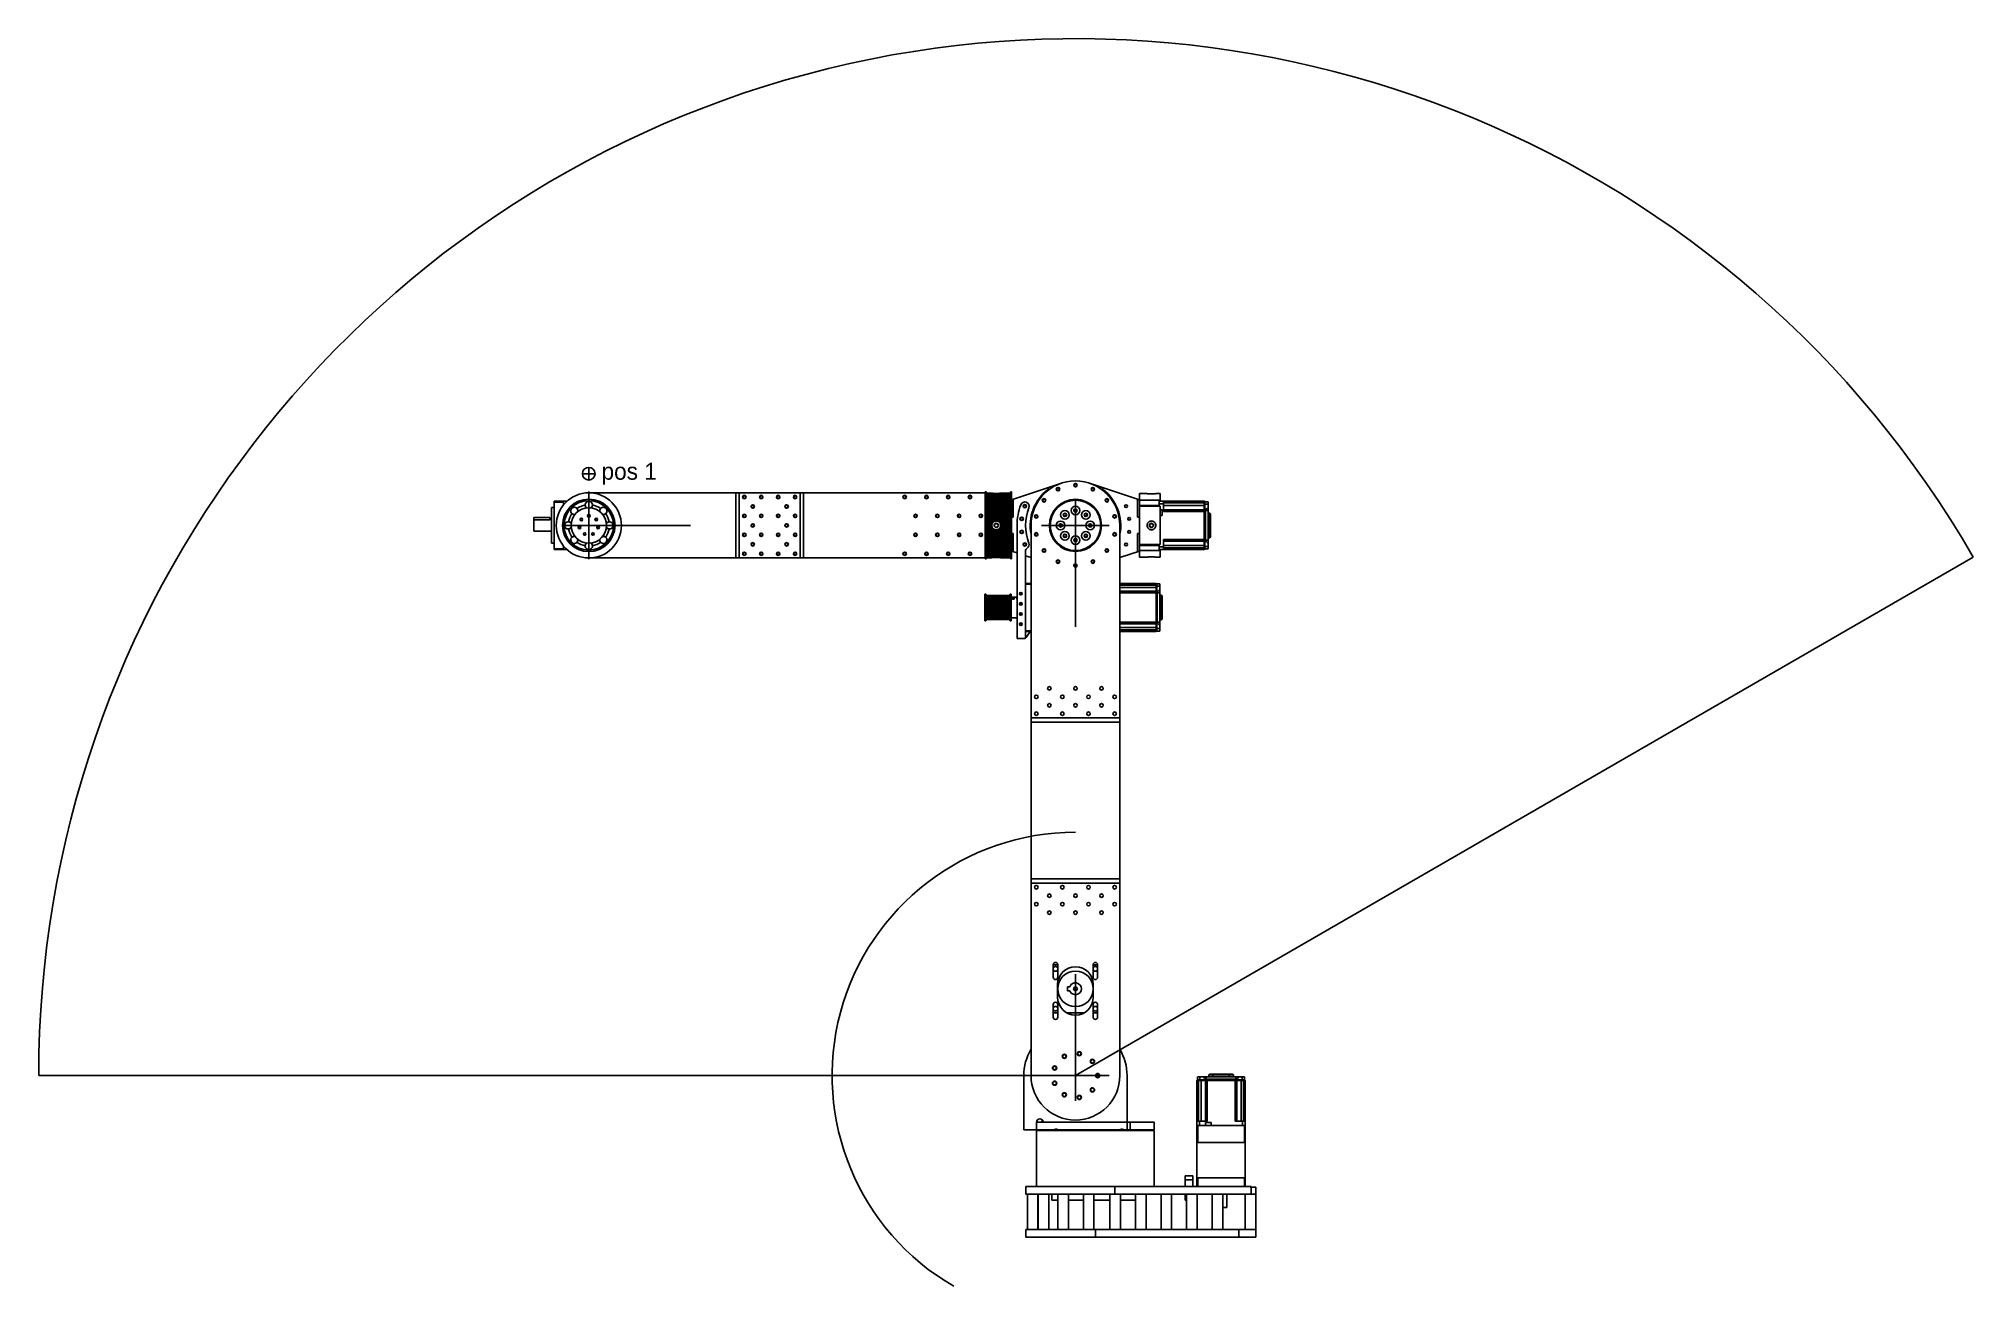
# Model space of a CAD drawing. Header units: millimetres. Extents: x 228 to 8791, y 273 to 5008.
# Drawn here: x 6505 to 8791, y 2599 to 4073 of the extents above; entities that cross this region are included whole.
import ezdxf

# ---------------------------------------------------------------- set-up
doc = ezdxf.new("R2010")
doc.units = ezdxf.units.MM
doc.styles.get("Standard").update_dxf_attribs({"font": 'arial.ttf'})

msp = doc.modelspace()

# ---------------------------------------------------------------- texts
at = {"insert": (7170.408, 3559.05), "char_height": 20, "attachment_point": 4}
msp.add_mtext_dynamic_manual_height_columns('{\\Ftxt|c0;pos 1}', width=99.24141, gutter_width=12.5, heights=[0], dxfattribs=at)

# ---------------------------------------------------------------- linework, layer by layer
for p, q in [((7155.408, 3566.55), (7155.408, 3551.55)), ((7147.908, 3559.05), (7162.908, 3559.05)), ((7155.408, 3458.088), (7155.408, 3538.088)), ((7730.408, 3528.088), (7730.408, 3378.088)), ((7125.408, 3498.088), (7275.408, 3498.088)), ((7690.408, 3498.088), (7770.408, 3498.088)), ((7730.408, 2848.088), (8791.289, 3460.588)), ((7730.408, 2818.088), (7730.408, 2968.088)), ((7730.408, 2848.088), (6505.408, 2848.088)), ((7770.408, 2848.088), (7690.408, 2848.088))]:
    msp.add_line(p, q)
at = {"color": 7, "linetype": 'Continuous', "lineweight": 25}
for p, q in [((7654.908, 3528.427), (7713.932, 3547.936)), ((7805.908, 3528.427), (7746.884, 3547.936)), ((7129.524, 3526.588), (7114.408, 3526.588)), ((7114.408, 3469.588), (7114.408, 3526.588)), ((7114.408, 3525.588), (7125.408, 3525.588)), ((7125.408, 3522.218), (7125.408, 3526.588)), ((7151.399, 3520.988), (7152.267, 3518.733)), ((7155.408, 3536.588), (7623.658, 3536.588)), ((7158.549, 3518.733), (7159.418, 3520.988)), ((7329.158, 3459.588), (7329.158, 3536.588)), ((7333.158, 3536.588), (7333.158, 3459.588)), ((7405.158, 3459.588), (7405.158, 3536.588)), ((7409.158, 3536.588), (7409.158, 3459.588)), ((7623.658, 3536.588), (7623.658, 3459.588)), ((7624.808, 3537.77), (7623.858, 3537.77)), ((7623.858, 3458.406), (7623.858, 3537.77)), ((7625.674, 3536.27), (7624.808, 3537.77)), ((7624.808, 3458.406), (7624.808, 3537.77)), ((7632.431, 3536.176), (7625.651, 3536.176)), ((7653.068, 3535.85), (7625.651, 3535.85)), ((7653.068, 3535.293), (7625.651, 3535.293)), ((7653.068, 3534.509), (7625.651, 3534.509)), ((7653.068, 3533.502), (7625.651, 3533.502)), ((7653.068, 3532.279), (7625.651, 3532.279)), ((7653.068, 3530.847), (7625.651, 3530.847)), ((7653.068, 3529.214), (7625.651, 3529.214)), ((7653.068, 3527.392), (7625.651, 3527.392)), ((7653.068, 3525.391), (7625.651, 3525.391)), ((7653.068, 3523.223), (7625.651, 3523.223)), ((7653.068, 3520.902), (7625.651, 3520.902)), ((7631.696, 3536.27), (7625.674, 3536.27)), ((7625.674, 3536.27), (7625.674, 3536.268)), ((7631.667, 3536.268), (7625.674, 3536.268)), ((7625.674, 3536.175), (7625.674, 3536.126)), ((7632.406, 3536.175), (7625.674, 3536.175)), ((7632.843, 3536.126), (7625.674, 3536.126)), ((7625.674, 3535.847), (7625.674, 3535.75)), ((7653.042, 3535.847), (7625.674, 3535.847)), ((7653.042, 3535.75), (7625.674, 3535.75)), ((7625.674, 3535.286), (7625.674, 3535.141)), ((7653.042, 3535.286), (7625.674, 3535.286)), ((7653.042, 3535.141), (7625.674, 3535.141)), ((7625.674, 3534.495), (7625.674, 3534.304)), ((7653.042, 3534.495), (7625.674, 3534.495)), ((7653.042, 3534.304), (7625.674, 3534.304)), ((7625.674, 3533.481), (7625.674, 3533.244)), ((7653.042, 3533.481), (7625.674, 3533.481)), ((7653.042, 3533.244), (7625.674, 3533.244)), ((7625.674, 3532.248), (7625.674, 3531.966)), ((7653.042, 3532.248), (7625.674, 3532.248)), ((7653.042, 3531.966), (7625.674, 3531.966)), ((7625.674, 3530.804), (7625.674, 3530.48)), ((7653.042, 3530.804), (7625.674, 3530.804)), ((7653.042, 3530.48), (7625.674, 3530.48)), ((7625.674, 3529.159), (7625.674, 3528.795)), ((7653.042, 3529.159), (7625.674, 3529.159)), ((7653.042, 3528.795), (7625.674, 3528.795)), ((7625.674, 3527.322), (7625.674, 3526.92)), ((7653.042, 3527.322), (7625.674, 3527.322)), ((7653.042, 3526.92), (7625.674, 3526.92)), ((7625.674, 3525.305), (7625.674, 3524.867)), ((7653.042, 3525.305), (7625.674, 3525.305)), ((7653.042, 3524.867), (7625.674, 3524.867)), ((7625.674, 3523.12), (7625.674, 3522.649)), ((7653.042, 3523.12), (7625.674, 3523.12)), ((7653.042, 3522.649), (7625.674, 3522.649)), ((7625.674, 3520.78), (7625.674, 3520.279)), ((7653.042, 3520.78), (7625.674, 3520.78)), ((7653.042, 3520.279), (7625.674, 3520.279)), ((7625.848, 3535.964), (7625.914, 3535.85)), ((7625.848, 3535.402), (7625.912, 3535.293)), ((7652.868, 3535.402), (7625.848, 3535.402)), ((7625.848, 3534.775), (7626.007, 3534.509)), ((7652.868, 3534.775), (7625.848, 3534.775)), ((7625.848, 3533.922), (7626.042, 3533.604)), ((7652.868, 3533.922), (7625.848, 3533.922)), ((7625.848, 3532.848), (7626.042, 3532.54)), ((7652.868, 3532.848), (7625.848, 3532.848)), ((7625.848, 3531.56), (7626.042, 3531.263)), ((7652.868, 3531.56), (7625.848, 3531.56)), ((7625.848, 3530.065), (7626.042, 3529.781)), ((7652.868, 3530.065), (7625.848, 3530.065)), ((7625.848, 3528.373), (7626.042, 3528.104)), ((7652.868, 3528.373), (7625.848, 3528.373)), ((7625.848, 3526.495), (7626.042, 3526.242)), ((7652.868, 3526.495), (7625.848, 3526.495)), ((7625.848, 3524.441), (7626.042, 3524.207)), ((7652.868, 3524.441), (7625.848, 3524.441)), ((7625.848, 3522.225), (7626.042, 3522.01)), ((7652.868, 3522.225), (7625.848, 3522.225)), ((7652.674, 3533.604), (7626.042, 3533.604)), ((7626.042, 3532.54), (7626.191, 3532.279)), ((7652.674, 3532.54), (7626.042, 3532.54)), ((7652.674, 3531.263), (7626.042, 3531.263)), ((7652.674, 3529.781), (7626.042, 3529.781)), ((7652.674, 3528.104), (7626.042, 3528.104)), ((7652.674, 3526.242), (7626.042, 3526.242)), ((7652.674, 3524.207), (7626.042, 3524.207)), ((7652.674, 3522.01), (7626.042, 3522.01)), ((7631.667, 3536.268), (7631.659, 3536.27)), ((7632.843, 3536.126), (7632.406, 3536.175)), ((7641.31, 3536.175), (7640.873, 3536.126)), ((7653.042, 3536.126), (7640.873, 3536.126)), ((7653.068, 3536.176), (7641.283, 3536.176)), ((7653.042, 3536.175), (7641.31, 3536.175)), ((7653.042, 3536.27), (7642.02, 3536.27)), ((7653.042, 3536.268), (7642.049, 3536.268)), ((7652.526, 3532.279), (7652.674, 3532.54)), ((7652.674, 3533.604), (7652.868, 3533.922)), ((7652.674, 3532.54), (7652.868, 3532.848)), ((7652.674, 3531.263), (7652.868, 3531.56)), ((7652.674, 3529.781), (7652.868, 3530.065)), ((7652.674, 3528.104), (7652.868, 3528.373)), ((7652.674, 3526.242), (7652.868, 3526.495)), ((7652.674, 3524.207), (7652.868, 3524.441)), ((7652.674, 3522.01), (7652.868, 3522.225)), ((7652.71, 3534.509), (7652.868, 3534.775)), ((7652.803, 3535.85), (7652.868, 3535.964)), ((7652.805, 3535.293), (7652.868, 3535.402)), ((7653.908, 3537.77), (7653.042, 3536.27)), ((7653.042, 3536.268), (7653.042, 3536.27)), ((7653.042, 3536.126), (7653.042, 3536.175)), ((7653.042, 3535.75), (7653.042, 3535.847)), ((7653.042, 3535.141), (7653.042, 3535.286)), ((7653.042, 3534.304), (7653.042, 3534.495)), ((7653.042, 3533.244), (7653.042, 3533.481)), ((7653.042, 3531.966), (7653.042, 3532.248)), ((7653.042, 3530.48), (7653.042, 3530.804)), ((7653.042, 3528.795), (7653.042, 3529.159)), ((7653.042, 3526.92), (7653.042, 3527.322)), ((7653.042, 3524.867), (7653.042, 3525.305)), ((7653.042, 3522.649), (7653.042, 3523.12)), ((7653.042, 3520.279), (7653.042, 3520.78)), ((7654.858, 3537.77), (7653.908, 3537.77)), ((7653.908, 3537.77), (7653.908, 3458.406)), ((7654.858, 3458.406), (7654.858, 3537.77)), ((7654.908, 3465.688), (7654.908, 3530.488)), ((7656.908, 3529.088), (7656.908, 3507.847)), ((7710.493, 3520.25), (7709.976, 3521.129)), ((7711.265, 3522.211), (7712.041, 3521.549)), ((7719.281, 3525.686), (7718.964, 3526.678)), ((7719.274, 3525.725), (7719.088, 3526.728)), ((7720.67, 3527.304), (7721.173, 3526.416)), ((7729.398, 3527.867), (7729.567, 3528.872)), ((7731.25, 3528.872), (7731.419, 3527.867)), ((7739.644, 3526.416), (7740.146, 3527.304)), ((7741.728, 3526.728), (7741.543, 3525.725)), ((7748.776, 3521.549), (7749.551, 3522.211)), ((7750.841, 3521.129), (7750.324, 3520.25)), ((7803.908, 3529.088), (7803.908, 3507.847)), ((7805.908, 3465.688), (7805.908, 3530.488)), ((7815.009, 3535.588), (7805.958, 3535.588)), ((7805.958, 3535.588), (7805.958, 3460.588)), ((7805.958, 3527.908), (7830.458, 3527.908)), ((7805.958, 3521.658), (7829.458, 3521.658)), ((7805.958, 3520.826), (7830.458, 3520.826)), ((7830.458, 3535.588), (7825.408, 3535.588)), ((7829.458, 3520.826), (7829.458, 3527.908)), ((7829.458, 3526.638), (7830.458, 3526.638)), ((7829.458, 3526.588), (7882.458, 3526.588)), ((7834.458, 3523.588), (7829.458, 3523.588)), ((7830.458, 3535.588), (7830.458, 3526.638)), ((7830.458, 3520.826), (7830.458, 3475.35)), ((7834.458, 3514.658), (7834.458, 3526.588)), ((7883.458, 3524.588), (7834.458, 3524.588)), ((7883.458, 3521.658), (7834.458, 3521.658)), ((7882.458, 3526.588), (7882.458, 3469.588)), ((7883.458, 3470.288), (7883.458, 3525.888)), ((7887.058, 3525.888), (7883.458, 3525.888)), ((7887.058, 3523.088), (7883.458, 3523.088)), ((7887.058, 3525.888), (7887.058, 3470.288)), ((7090.408, 3491.088), (7090.408, 3507.388)), ((7090.408, 3507.388), (7109.408, 3507.388)), ((7109.408, 3504.626), (7090.408, 3504.626)), ((7109.408, 3507.388), (7109.408, 3504.626)), ((7111.408, 3505.088), (7109.408, 3505.088)), ((7114.408, 3519.088), (7111.408, 3519.088)), ((7111.408, 3477.088), (7111.408, 3519.088)), ((7134.764, 3501.229), (7132.508, 3502.097)), ((7136.38, 3511.445), (7138.589, 3510.465)), ((7143.031, 3514.907), (7142.051, 3517.116)), ((7168.766, 3517.116), (7167.785, 3514.907)), ((7172.227, 3510.465), (7174.436, 3511.445)), ((7178.308, 3502.097), (7176.053, 3501.229)), ((7623.858, 3518.098), (7623.658, 3518.098)), ((7653.068, 3518.442), (7625.651, 3518.442)), ((7653.068, 3515.859), (7625.651, 3515.859)), ((7653.068, 3513.168), (7625.651, 3513.168)), ((7653.068, 3510.386), (7625.651, 3510.386)), ((7653.068, 3507.53), (7625.651, 3507.53)), ((7653.068, 3504.617), (7625.651, 3504.617)), ((7625.674, 3518.301), (7625.674, 3517.773)), ((7653.042, 3518.301), (7625.674, 3518.301)), ((7653.042, 3517.773), (7625.674, 3517.773)), ((7625.674, 3515.697), (7625.674, 3515.146)), ((7653.042, 3515.697), (7625.674, 3515.697)), ((7653.042, 3515.146), (7625.674, 3515.146)), ((7625.674, 3512.985), (7625.674, 3512.413)), ((7653.042, 3512.985), (7625.674, 3512.985)), ((7653.042, 3512.413), (7625.674, 3512.413)), ((7625.674, 3510.181), (7625.674, 3509.592)), ((7653.042, 3510.181), (7625.674, 3510.181)), ((7653.042, 3509.592), (7625.674, 3509.592)), ((7625.674, 3507.302), (7625.674, 3506.7)), ((7653.042, 3507.302), (7625.674, 3507.302)), ((7653.042, 3506.7), (7625.674, 3506.7)), ((7625.674, 3504.366), (7625.674, 3503.755)), ((7653.042, 3504.366), (7625.674, 3504.366)), ((7653.042, 3503.755), (7625.674, 3503.755)), ((7625.674, 3501.392), (7625.674, 3500.775)), ((7632.843, 3501.392), (7625.674, 3501.392)), ((7632.406, 3500.775), (7625.674, 3500.775)), ((7625.674, 3498.397), (7625.674, 3497.778)), ((7631.667, 3498.397), (7625.674, 3498.397)), ((7631.667, 3497.778), (7625.674, 3497.778)), ((7633.109, 3501.666), (7625.833, 3501.666)), ((7625.848, 3519.86), (7626.042, 3519.666)), ((7652.868, 3519.86), (7625.848, 3519.86)), ((7625.848, 3517.36), (7626.042, 3517.189)), ((7652.868, 3517.36), (7625.848, 3517.36)), ((7625.848, 3514.742), (7626.042, 3514.594)), ((7652.868, 3514.742), (7625.848, 3514.742)), ((7625.848, 3512.021), (7626.042, 3511.898)), ((7652.868, 3512.021), (7625.848, 3512.021)), ((7625.848, 3509.215), (7626.042, 3509.116)), ((7652.868, 3509.215), (7625.848, 3509.215)), ((7625.848, 3506.339), (7626.042, 3506.266)), ((7652.868, 3506.339), (7625.848, 3506.339)), ((7625.848, 3503.413), (7626.042, 3503.366)), ((7652.868, 3503.413), (7625.848, 3503.413)), ((7625.848, 3500.454), (7626.042, 3500.433)), ((7632.228, 3500.454), (7625.848, 3500.454)), ((7631.694, 3498.695), (7625.848, 3498.695)), ((7631.694, 3497.481), (7625.848, 3497.481)), ((7652.674, 3519.666), (7626.042, 3519.666)), ((7652.674, 3517.189), (7626.042, 3517.189)), ((7652.674, 3514.594), (7626.042, 3514.594)), ((7652.674, 3511.898), (7626.042, 3511.898)), ((7652.674, 3509.116), (7626.042, 3509.116)), ((7652.674, 3506.266), (7626.042, 3506.266)), ((7652.674, 3503.366), (7626.042, 3503.366)), ((7632.217, 3500.433), (7626.042, 3500.433)), ((7632.217, 3500.433), (7632.228, 3500.454)), ((7632.406, 3500.775), (7632.843, 3501.392)), ((7652.884, 3501.666), (7640.608, 3501.666)), ((7653.042, 3501.392), (7640.873, 3501.392)), ((7640.873, 3501.392), (7641.31, 3500.775)), ((7653.042, 3500.775), (7641.31, 3500.775)), ((7652.868, 3500.454), (7641.489, 3500.454)), ((7641.489, 3500.454), (7641.499, 3500.433)), ((7652.674, 3500.433), (7641.499, 3500.433)), ((7652.868, 3498.695), (7642.023, 3498.695)), ((7652.868, 3497.481), (7642.023, 3497.481)), ((7653.042, 3498.397), (7642.049, 3498.397)), ((7653.042, 3497.778), (7642.049, 3497.778)), ((7652.674, 3519.666), (7652.868, 3519.86)), ((7652.674, 3517.189), (7652.868, 3517.36)), ((7652.674, 3514.594), (7652.868, 3514.742)), ((7652.674, 3511.898), (7652.868, 3512.021)), ((7652.674, 3509.116), (7652.868, 3509.215)), ((7652.674, 3506.266), (7652.868, 3506.339)), ((7652.674, 3503.366), (7652.868, 3503.413)), ((7652.674, 3500.433), (7652.868, 3500.454)), ((7653.042, 3517.773), (7653.042, 3518.301)), ((7653.042, 3515.146), (7653.042, 3515.697)), ((7653.042, 3512.413), (7653.042, 3512.985)), ((7653.042, 3509.592), (7653.042, 3510.181)), ((7653.042, 3506.7), (7653.042, 3507.302)), ((7653.042, 3503.755), (7653.042, 3504.366)), ((7653.042, 3500.775), (7653.042, 3501.392)), ((7653.042, 3497.778), (7653.042, 3498.397)), ((7654.908, 3507.847), (7656.908, 3507.847)), ((7661.417, 3498.088), (7661.417, 3364.611)), ((7677.908, 2848.088), (7677.908, 3498.088)), ((7700.906, 3502.264), (7699.945, 3502.605)), ((7700.238, 3504.262), (7701.257, 3504.254)), ((7704.114, 3512.102), (7703.327, 3512.751)), ((7704.169, 3514.209), (7705.124, 3513.852)), ((7755.692, 3513.852), (7756.648, 3514.209)), ((7757.489, 3512.751), (7756.703, 3512.102)), ((7759.559, 3504.254), (7760.579, 3504.262)), ((7760.871, 3502.605), (7759.91, 3502.264)), ((7782.908, 2848.088), (7782.908, 3498.088)), ((7805.908, 3507.847), (7803.908, 3507.847)), ((7830.458, 3516.658), (7832.958, 3516.658)), ((7832.958, 3509.958), (7830.458, 3509.958)), ((7832.958, 3516.658), (7832.958, 3509.958)), ((7834.458, 3516.658), (7882.458, 3516.658)), ((7834.458, 3514.658), (7883.458, 3514.658)), ((7884.175, 3480.588), (7884.175, 3515.588)), ((7887.058, 3515.588), (7884.175, 3515.588)), ((7887.058, 3512.588), (7889.175, 3512.588)), ((7887.058, 3507.788), (7890.058, 3507.788)), ((7889.175, 3483.588), (7889.175, 3512.588)), ((7889.175, 3512.588), (7890.058, 3511.705)), ((7890.058, 3511.705), (7890.058, 3484.471)), ((7090.408, 3491.088), (7111.408, 3491.088)), ((7111.408, 3477.088), (7114.408, 3477.088)), ((7132.508, 3494.078), (7134.764, 3494.947)), ((7138.589, 3485.711), (7136.38, 3484.73)), ((7142.051, 3479.06), (7143.031, 3481.269)), ((7152.267, 3477.443), (7151.399, 3475.188)), ((7159.418, 3475.188), (7158.549, 3477.443)), ((7167.785, 3481.269), (7168.766, 3479.06)), ((7174.436, 3484.73), (7172.227, 3485.711)), ((7176.053, 3494.947), (7178.308, 3494.078)), ((7623.658, 3478.078), (7623.858, 3478.078)), ((7625.649, 3491.559), (7653.065, 3491.559)), ((7625.649, 3488.646), (7653.065, 3488.646)), ((7625.649, 3485.79), (7653.065, 3485.79)), ((7625.649, 3483.008), (7653.065, 3483.008)), ((7625.649, 3480.317), (7653.065, 3480.317)), ((7625.649, 3477.733), (7653.065, 3477.733)), ((7625.649, 3475.274), (7653.065, 3475.274)), ((7625.674, 3495.401), (7625.674, 3494.784)), ((7632.406, 3495.401), (7625.674, 3495.401)), ((7632.843, 3494.784), (7625.674, 3494.784)), ((7625.674, 3492.421), (7625.674, 3491.809)), ((7653.042, 3492.421), (7625.674, 3492.421)), ((7653.042, 3491.809), (7625.674, 3491.809)), ((7625.674, 3489.476), (7625.674, 3488.874)), ((7653.042, 3489.476), (7625.674, 3489.476)), ((7653.042, 3488.874), (7625.674, 3488.874)), ((7625.674, 3486.584), (7625.674, 3485.995)), ((7653.042, 3486.584), (7625.674, 3486.584)), ((7653.042, 3485.995), (7625.674, 3485.995)), ((7625.674, 3483.763), (7625.674, 3483.191)), ((7653.042, 3483.763), (7625.674, 3483.763)), ((7653.042, 3483.191), (7625.674, 3483.191)), ((7625.674, 3481.03), (7625.674, 3480.478)), ((7653.042, 3481.03), (7625.674, 3481.03)), ((7653.042, 3480.478), (7625.674, 3480.478)), ((7625.674, 3478.403), (7625.674, 3477.875)), ((7653.042, 3478.403), (7625.674, 3478.403)), ((7653.042, 3477.875), (7625.674, 3477.875)), ((7625.674, 3475.896), (7625.674, 3475.395)), ((7653.042, 3475.896), (7625.674, 3475.896)), ((7653.042, 3475.395), (7625.674, 3475.395)), ((7625.833, 3494.51), (7633.105, 3494.51)), ((7626.042, 3495.742), (7625.848, 3495.721)), ((7632.228, 3495.721), (7625.848, 3495.721)), ((7626.042, 3492.81), (7625.848, 3492.762)), ((7652.868, 3492.762), (7625.848, 3492.762)), ((7626.042, 3489.91), (7625.848, 3489.836)), ((7652.868, 3489.836), (7625.848, 3489.836)), ((7626.042, 3487.06), (7625.848, 3486.961)), ((7652.868, 3486.961), (7625.848, 3486.961)), ((7626.042, 3484.278), (7625.848, 3484.154)), ((7652.868, 3484.154), (7625.848, 3484.154)), ((7626.042, 3481.581), (7625.848, 3481.434)), ((7652.868, 3481.434), (7625.848, 3481.434)), ((7626.042, 3478.987), (7625.848, 3478.815)), ((7652.868, 3478.815), (7625.848, 3478.815)), ((7626.042, 3476.509), (7625.848, 3476.316)), ((7652.868, 3476.316), (7625.848, 3476.316)), ((7632.217, 3495.742), (7626.042, 3495.742)), ((7652.674, 3492.81), (7626.042, 3492.81)), ((7652.674, 3489.91), (7626.042, 3489.91)), ((7652.674, 3487.06), (7626.042, 3487.06)), ((7652.674, 3484.278), (7626.042, 3484.278)), ((7652.674, 3481.581), (7626.042, 3481.581)), ((7652.674, 3478.987), (7626.042, 3478.987)), ((7652.674, 3476.509), (7626.042, 3476.509)), ((7632.217, 3495.742), (7632.228, 3495.721)), ((7632.843, 3494.784), (7632.406, 3495.401)), ((7640.612, 3494.51), (7652.884, 3494.51)), ((7641.31, 3495.401), (7640.873, 3494.784)), ((7653.042, 3494.784), (7640.873, 3494.784)), ((7653.042, 3495.401), (7641.31, 3495.401)), ((7641.489, 3495.721), (7641.499, 3495.742)), ((7652.868, 3495.721), (7641.489, 3495.721)), ((7652.674, 3495.742), (7641.499, 3495.742)), ((7652.868, 3495.721), (7652.674, 3495.742)), ((7652.868, 3492.762), (7652.674, 3492.81)), ((7652.868, 3489.836), (7652.674, 3489.91)), ((7652.868, 3486.961), (7652.674, 3487.06)), ((7652.868, 3484.154), (7652.674, 3484.278)), ((7652.868, 3481.434), (7652.674, 3481.581)), ((7652.868, 3478.815), (7652.674, 3478.987)), ((7652.868, 3476.316), (7652.674, 3476.509)), ((7653.042, 3494.784), (7653.042, 3495.401)), ((7653.042, 3491.809), (7653.042, 3492.421)), ((7653.042, 3488.874), (7653.042, 3489.476)), ((7653.042, 3485.995), (7653.042, 3486.584)), ((7653.042, 3483.191), (7653.042, 3483.763)), ((7653.042, 3480.478), (7653.042, 3481.03)), ((7653.042, 3477.875), (7653.042, 3478.403)), ((7653.042, 3475.395), (7653.042, 3475.896)), ((7654.908, 3488.328), (7656.908, 3488.328)), ((7656.908, 3488.328), (7656.908, 3467.088)), ((7699.945, 3493.571), (7700.906, 3493.912)), ((7701.257, 3491.922), (7700.238, 3491.913)), ((7703.327, 3483.424), (7704.114, 3484.074)), ((7705.124, 3482.323), (7704.169, 3481.967)), ((7709.976, 3475.047), (7710.493, 3475.925)), ((7712.041, 3474.626), (7711.265, 3473.965)), ((7749.551, 3473.965), (7748.776, 3474.626)), ((7750.304, 3475.96), (7750.841, 3475.047)), ((7756.648, 3481.967), (7755.692, 3482.323)), ((7756.703, 3484.074), (7757.489, 3483.424)), ((7760.579, 3491.913), (7759.559, 3491.922)), ((7759.91, 3493.912), (7760.871, 3493.571)), ((7805.908, 3488.328), (7803.908, 3488.328)), ((7803.908, 3488.328), (7803.908, 3467.088)), ((7805.958, 3475.35), (7830.458, 3475.35)), ((7829.458, 3468.268), (7829.458, 3475.35)), ((7834.458, 3481.518), (7883.458, 3481.518)), ((7834.458, 3469.588), (7834.458, 3481.518)), ((7834.458, 3479.518), (7882.458, 3479.518)), ((7884.175, 3480.588), (7887.058, 3480.588)), ((7887.058, 3488.388), (7890.058, 3488.388)), ((7887.058, 3483.588), (7889.175, 3483.588)), ((7890.058, 3484.471), (7889.175, 3483.588)), ((7125.408, 3470.588), (7114.408, 3470.588)), ((7114.408, 3469.588), (7129.524, 3469.588)), ((7125.408, 3469.588), (7125.408, 3473.958)), ((7623.658, 3459.588), (7155.408, 3459.588)), ((7623.858, 3458.406), (7624.808, 3458.406)), ((7624.808, 3458.406), (7625.674, 3459.906)), ((7625.649, 3472.953), (7653.065, 3472.953)), ((7625.649, 3470.785), (7653.065, 3470.785)), ((7625.649, 3468.784), (7653.065, 3468.784)), ((7625.649, 3466.961), (7653.065, 3466.961)), ((7625.649, 3465.329), (7653.065, 3465.329)), ((7625.649, 3463.897), (7653.065, 3463.897)), ((7625.649, 3462.673), (7653.065, 3462.673)), ((7625.649, 3461.666), (7653.065, 3461.666)), ((7625.649, 3460.882), (7653.065, 3460.882)), ((7625.649, 3460.326), (7653.065, 3460.326)), ((7625.649, 3460), (7632.431, 3460)), ((7625.674, 3473.527), (7625.674, 3473.056)), ((7653.042, 3473.527), (7625.674, 3473.527)), ((7653.042, 3473.056), (7625.674, 3473.056)), ((7625.674, 3471.309), (7625.674, 3470.871)), ((7653.042, 3471.309), (7625.674, 3471.309)), ((7653.042, 3470.871), (7625.674, 3470.871)), ((7625.674, 3469.256), (7625.674, 3468.854)), ((7653.042, 3469.256), (7625.674, 3469.256)), ((7653.042, 3468.854), (7625.674, 3468.854)), ((7625.674, 3467.381), (7625.674, 3467.017)), ((7653.042, 3467.381), (7625.674, 3467.381)), ((7653.042, 3467.017), (7625.674, 3467.017)), ((7625.674, 3465.695), (7625.674, 3465.372)), ((7653.042, 3465.695), (7625.674, 3465.695)), ((7653.042, 3465.372), (7625.674, 3465.372)), ((7625.674, 3464.209), (7625.674, 3463.928)), ((7653.042, 3464.209), (7625.674, 3464.209)), ((7653.042, 3463.928), (7625.674, 3463.928)), ((7625.674, 3462.932), (7625.674, 3462.695)), ((7653.042, 3462.932), (7625.674, 3462.932)), ((7653.042, 3462.695), (7625.674, 3462.695)), ((7625.674, 3461.872), (7625.674, 3461.68)), ((7653.042, 3461.872), (7625.674, 3461.872)), ((7653.042, 3461.68), (7625.674, 3461.68)), ((7625.674, 3461.035), (7625.674, 3460.89)), ((7653.042, 3461.035), (7625.674, 3461.035)), ((7653.042, 3460.89), (7625.674, 3460.89)), ((7625.674, 3460.426), (7625.674, 3460.329)), ((7653.042, 3460.426), (7625.674, 3460.426)), ((7653.042, 3460.329), (7625.674, 3460.329)), ((7625.674, 3460.049), (7625.674, 3460.001)), ((7632.843, 3460.049), (7625.674, 3460.049)), ((7632.406, 3460.001), (7625.674, 3460.001)), ((7625.674, 3459.907), (7625.674, 3459.906)), ((7631.667, 3459.907), (7625.674, 3459.907)), ((7625.674, 3459.906), (7631.696, 3459.906)), ((7626.042, 3474.165), (7625.848, 3473.951)), ((7652.868, 3473.951), (7625.848, 3473.951)), ((7626.042, 3471.969), (7625.848, 3471.735)), ((7652.868, 3471.735), (7625.848, 3471.735)), ((7626.042, 3469.933), (7625.848, 3469.681)), ((7652.868, 3469.681), (7625.848, 3469.681)), ((7626.042, 3468.071), (7625.848, 3467.803)), ((7652.868, 3467.803), (7625.848, 3467.803)), ((7626.042, 3466.394), (7625.848, 3466.111)), ((7652.868, 3466.111), (7625.848, 3466.111)), ((7626.042, 3464.913), (7625.848, 3464.616)), ((7652.868, 3464.616), (7625.848, 3464.616)), ((7626.042, 3463.636), (7625.848, 3463.328)), ((7652.868, 3463.328), (7625.848, 3463.328)), ((7626.042, 3462.571), (7625.848, 3462.253)), ((7652.868, 3462.253), (7625.848, 3462.253)), ((7626.007, 3461.666), (7625.848, 3461.4)), ((7652.868, 3461.4), (7625.848, 3461.4)), ((7625.912, 3460.882), (7625.848, 3460.773)), ((7652.868, 3460.773), (7625.848, 3460.773)), ((7625.914, 3460.326), (7625.848, 3460.212)), ((7652.674, 3474.165), (7626.042, 3474.165)), ((7652.674, 3471.969), (7626.042, 3471.969)), ((7652.674, 3469.933), (7626.042, 3469.933)), ((7652.674, 3468.071), (7626.042, 3468.071)), ((7652.674, 3466.394), (7626.042, 3466.394)), ((7652.674, 3464.913), (7626.042, 3464.913)), ((7626.191, 3463.897), (7626.042, 3463.636)), ((7652.674, 3463.636), (7626.042, 3463.636)), ((7652.674, 3462.571), (7626.042, 3462.571)), ((7632.406, 3460.001), (7632.843, 3460.049)), ((7640.873, 3460.049), (7641.31, 3460.001)), ((7653.042, 3460.049), (7640.873, 3460.049)), ((7641.283, 3460), (7653.065, 3460)), ((7653.042, 3460.001), (7641.31, 3460.001)), ((7642.02, 3459.906), (7653.042, 3459.906)), ((7642.049, 3459.907), (7642.057, 3459.906)), ((7653.042, 3459.907), (7642.049, 3459.907)), ((7652.674, 3463.636), (7652.526, 3463.897)), ((7652.868, 3473.951), (7652.674, 3474.165)), ((7652.868, 3471.735), (7652.674, 3471.969)), ((7652.868, 3469.681), (7652.674, 3469.933)), ((7652.868, 3467.803), (7652.674, 3468.071)), ((7652.868, 3466.111), (7652.674, 3466.394)), ((7652.868, 3464.616), (7652.674, 3464.913)), ((7652.868, 3463.328), (7652.674, 3463.636)), ((7652.868, 3462.253), (7652.674, 3462.571)), ((7652.868, 3461.4), (7652.71, 3461.666)), ((7652.868, 3460.212), (7652.803, 3460.326)), ((7652.868, 3460.773), (7652.805, 3460.882)), ((7653.042, 3473.056), (7653.042, 3473.527)), ((7653.042, 3470.871), (7653.042, 3471.309)), ((7653.042, 3468.854), (7653.042, 3469.256)), ((7653.042, 3467.017), (7653.042, 3467.381)), ((7653.042, 3465.372), (7653.042, 3465.695)), ((7653.042, 3463.928), (7653.042, 3464.209)), ((7653.042, 3462.695), (7653.042, 3462.932)), ((7653.042, 3461.68), (7653.042, 3461.872)), ((7653.042, 3460.89), (7653.042, 3461.035)), ((7653.042, 3460.329), (7653.042, 3460.426)), ((7653.042, 3460.001), (7653.042, 3460.049)), ((7653.042, 3459.906), (7653.042, 3459.907)), ((7653.042, 3459.906), (7653.908, 3458.406)), ((7653.908, 3458.406), (7654.858, 3458.406)), ((7654.908, 3467.749), (7661.417, 3465.598)), ((7671.417, 3467.29), (7671.417, 3365.611)), ((7671.417, 3462.292), (7677.908, 3460.147)), ((7718.964, 3469.497), (7719.281, 3470.49)), ((7719.088, 3469.448), (7719.274, 3470.451)), ((7721.173, 3469.759), (7720.67, 3468.872)), ((7729.567, 3467.303), (7729.398, 3468.309)), ((7731.419, 3468.309), (7731.25, 3467.303)), ((7740.146, 3468.872), (7739.644, 3469.759)), ((7741.543, 3470.451), (7741.728, 3469.448)), ((7805.908, 3467.749), (7782.908, 3460.147)), ((7805.958, 3474.518), (7829.458, 3474.518)), ((7805.958, 3468.268), (7830.458, 3468.268)), ((7805.958, 3460.588), (7815.009, 3460.588)), ((7825.408, 3460.588), (7830.458, 3460.588)), ((7834.458, 3472.588), (7829.458, 3472.588)), ((7829.458, 3469.588), (7882.458, 3469.588)), ((7829.458, 3469.538), (7830.458, 3469.538)), ((7830.458, 3469.538), (7830.458, 3460.588)), ((7834.458, 3474.518), (7883.458, 3474.518)), ((7834.458, 3471.588), (7883.458, 3471.588)), ((7887.058, 3473.088), (7883.458, 3473.088)), ((7887.058, 3470.288), (7883.458, 3470.288)), ((7677.908, 3429.598), (7671.417, 3429.598)), ((7782.908, 3429.298), (7825.917, 3429.298)), ((7825.917, 3429.298), (7825.917, 3372.898)), ((7826.417, 3428.798), (7825.917, 3429.298)), ((7826.417, 3428.898), (7826.417, 3373.298)), ((7830.017, 3428.898), (7826.417, 3428.898)), ((7830.017, 3428.898), (7830.017, 3373.298)), ((7624.367, 3416.916), (7623.417, 3416.916)), ((7623.417, 3416.916), (7623.417, 3385.28)), ((7625.233, 3415.416), (7624.367, 3416.916)), ((7624.367, 3385.28), (7624.367, 3416.916)), ((7652.627, 3415.166), (7625.209, 3415.166)), ((7652.627, 3414.317), (7625.209, 3414.317)), ((7652.627, 3412.903), (7625.209, 3412.903)), ((7652.627, 3410.986), (7625.209, 3410.986)), ((7652.627, 3408.651), (7625.209, 3408.651)), ((7652.627, 3405.998), (7625.209, 3405.998)), ((7652.601, 3415.416), (7625.233, 3415.416)), ((7625.233, 3415.416), (7625.233, 3415.413)), ((7625.233, 3415.413), (7652.601, 3415.413)), ((7625.233, 3415.16), (7625.233, 3415.04)), ((7625.233, 3415.16), (7652.601, 3415.16)), ((7625.233, 3415.04), (7652.601, 3415.04)), ((7625.233, 3414.293), (7625.233, 3414.058)), ((7625.233, 3414.293), (7652.601, 3414.293)), ((7625.233, 3414.058), (7652.601, 3414.058)), ((7625.233, 3412.849), (7625.233, 3412.509)), ((7625.233, 3412.849), (7652.601, 3412.849)), ((7625.233, 3412.509), (7652.601, 3412.509)), ((7625.233, 3410.892), (7625.233, 3410.462)), ((7625.233, 3410.892), (7652.601, 3410.892)), ((7625.233, 3410.462), (7652.601, 3410.462)), ((7625.233, 3408.506), (7625.233, 3408.005)), ((7625.233, 3408.506), (7652.601, 3408.506)), ((7625.233, 3408.005), (7652.601, 3408.005)), ((7625.408, 3414.674), (7625.616, 3414.324)), ((7625.408, 3414.674), (7652.426, 3414.674)), ((7625.408, 3413.653), (7625.616, 3413.33)), ((7625.408, 3413.653), (7652.426, 3413.653)), ((7625.408, 3412.084), (7625.616, 3411.801)), ((7625.408, 3412.084), (7652.426, 3412.084)), ((7625.408, 3410.034), (7625.616, 3409.804)), ((7625.408, 3410.034), (7652.426, 3410.034)), ((7625.408, 3407.595), (7625.616, 3407.427)), ((7625.408, 3407.595), (7652.426, 3407.595)), ((7625.616, 3414.324), (7652.217, 3414.324)), ((7625.616, 3413.33), (7652.217, 3413.33)), ((7625.616, 3411.801), (7652.217, 3411.801)), ((7625.616, 3409.804), (7652.217, 3409.804)), ((7625.616, 3407.427), (7652.217, 3407.427)), ((7652.217, 3414.324), (7652.426, 3414.674)), ((7652.217, 3413.33), (7652.426, 3413.653)), ((7652.217, 3411.801), (7652.426, 3412.084)), ((7652.217, 3409.804), (7652.426, 3410.034)), ((7652.217, 3407.427), (7652.426, 3407.595)), ((7653.467, 3416.916), (7652.601, 3415.416)), ((7652.601, 3415.413), (7652.601, 3415.416)), ((7652.601, 3415.04), (7652.601, 3415.16)), ((7652.601, 3414.058), (7652.601, 3414.293)), ((7652.601, 3412.509), (7652.601, 3412.849)), ((7652.601, 3410.462), (7652.601, 3410.892)), ((7652.601, 3408.005), (7652.601, 3408.506)), ((7654.417, 3416.916), (7653.467, 3416.916)), ((7653.467, 3416.916), (7653.467, 3385.28)), ((7654.417, 3416.916), (7654.417, 3385.28)), ((7661.417, 3413.36), (7654.417, 3413.36)), ((7665.417, 3406.589), (7665.417, 3404.298)), ((7666.417, 3404.298), (7666.417, 3406.609)), ((7671.417, 3428.598), (7677.908, 3428.598)), ((7782.908, 3427.298), (7826.417, 3427.298)), ((7782.908, 3424.798), (7826.417, 3424.798)), ((7782.908, 3420.548), (7825.917, 3420.548)), ((7782.908, 3418.548), (7826.417, 3418.548)), ((7826.417, 3420.048), (7825.917, 3420.548)), ((7830.017, 3426.098), (7826.417, 3426.098)), ((7827.134, 3383.598), (7827.134, 3418.598)), ((7830.017, 3418.598), (7827.134, 3418.598)), ((7830.017, 3415.598), (7832.134, 3415.598)), ((7830.017, 3410.798), (7833.017, 3410.798)), ((7832.134, 3386.598), (7832.134, 3415.598)), ((7832.134, 3415.598), (7833.017, 3414.715)), ((7833.017, 3414.715), (7833.017, 3387.481)), ((7623.417, 3385.28), (7624.367, 3385.28)), ((7624.367, 3385.28), (7625.233, 3386.78)), ((7625.206, 3396.198), (7652.625, 3396.198)), ((7625.206, 3393.545), (7652.625, 3393.545)), ((7625.206, 3391.209), (7652.625, 3391.209)), ((7625.206, 3389.293), (7652.625, 3389.293)), ((7625.206, 3387.879), (7652.625, 3387.879)), ((7625.206, 3387.03), (7652.625, 3387.03)), ((7625.233, 3405.797), (7625.233, 3405.247)), ((7625.233, 3405.797), (7652.601, 3405.797)), ((7625.233, 3405.247), (7652.601, 3405.247)), ((7625.233, 3402.882), (7625.233, 3402.307)), ((7625.233, 3402.882), (7652.601, 3402.882)), ((7625.233, 3402.307), (7652.601, 3402.307)), ((7625.233, 3399.889), (7625.233, 3399.314)), ((7625.233, 3399.889), (7652.601, 3399.889)), ((7625.233, 3399.314), (7652.601, 3399.314)), ((7625.233, 3396.949), (7625.233, 3396.399)), ((7625.233, 3396.949), (7652.601, 3396.949)), ((7625.233, 3396.399), (7652.601, 3396.399)), ((7625.233, 3394.191), (7625.233, 3393.69)), ((7625.233, 3394.191), (7652.601, 3394.191)), ((7625.233, 3393.69), (7652.601, 3393.69)), ((7625.233, 3391.734), (7625.233, 3391.304)), ((7625.233, 3391.734), (7652.601, 3391.734)), ((7625.233, 3391.304), (7652.601, 3391.304)), ((7625.233, 3389.687), (7625.233, 3389.347)), ((7625.233, 3389.687), (7652.601, 3389.687)), ((7625.233, 3389.347), (7652.601, 3389.347)), ((7625.233, 3388.138), (7625.233, 3387.903)), ((7625.233, 3388.138), (7652.601, 3388.138)), ((7625.233, 3387.903), (7652.601, 3387.903)), ((7625.233, 3387.156), (7625.233, 3387.035)), ((7625.233, 3387.156), (7652.601, 3387.156)), ((7625.233, 3387.035), (7652.601, 3387.035)), ((7625.233, 3386.783), (7625.233, 3386.78)), ((7625.233, 3386.783), (7652.601, 3386.783)), ((7625.233, 3386.78), (7652.601, 3386.78)), ((7652.45, 3403.144), (7625.384, 3403.144)), ((7625.384, 3399.051), (7652.45, 3399.051)), ((7625.408, 3404.871), (7625.616, 3404.773)), ((7625.408, 3404.871), (7652.426, 3404.871)), ((7625.408, 3401.982), (7625.616, 3401.959)), ((7625.408, 3401.982), (7652.426, 3401.982)), ((7625.616, 3400.237), (7625.408, 3400.214)), ((7625.408, 3400.214), (7652.426, 3400.214)), ((7625.616, 3397.422), (7625.408, 3397.325)), ((7625.408, 3397.325), (7652.426, 3397.325)), ((7625.616, 3394.769), (7625.408, 3394.601)), ((7625.408, 3394.601), (7652.426, 3394.601)), ((7625.616, 3392.391), (7625.408, 3392.161)), ((7625.408, 3392.161), (7652.426, 3392.161)), ((7625.616, 3390.395), (7625.408, 3390.112)), ((7625.408, 3390.112), (7652.426, 3390.112)), ((7625.616, 3388.866), (7625.408, 3388.543)), ((7625.408, 3388.543), (7652.426, 3388.543)), ((7625.616, 3387.872), (7625.408, 3387.522)), ((7625.408, 3387.522), (7652.426, 3387.522)), ((7625.616, 3404.773), (7652.217, 3404.773)), ((7625.616, 3401.959), (7652.217, 3401.959)), ((7625.616, 3400.237), (7652.217, 3400.237)), ((7625.616, 3397.422), (7652.217, 3397.422)), ((7625.616, 3394.769), (7652.217, 3394.769)), ((7625.616, 3392.391), (7652.217, 3392.391)), ((7625.616, 3390.395), (7652.217, 3390.395)), ((7625.616, 3388.866), (7652.217, 3388.866)), ((7625.616, 3387.872), (7652.217, 3387.872)), ((7652.217, 3404.773), (7652.426, 3404.871)), ((7652.217, 3401.959), (7652.426, 3401.982)), ((7652.426, 3400.214), (7652.217, 3400.237)), ((7652.426, 3397.325), (7652.217, 3397.422)), ((7652.426, 3394.601), (7652.217, 3394.769)), ((7652.426, 3392.161), (7652.217, 3392.391)), ((7652.426, 3390.112), (7652.217, 3390.395)), ((7652.426, 3388.543), (7652.217, 3388.866)), ((7652.426, 3387.522), (7652.217, 3387.872)), ((7652.601, 3405.247), (7652.601, 3405.797)), ((7652.601, 3402.307), (7652.601, 3402.882)), ((7652.601, 3399.314), (7652.601, 3399.889)), ((7652.601, 3396.399), (7652.601, 3396.949)), ((7652.601, 3393.69), (7652.601, 3394.191)), ((7652.601, 3391.304), (7652.601, 3391.734)), ((7652.601, 3389.347), (7652.601, 3389.687)), ((7652.601, 3387.903), (7652.601, 3388.138)), ((7652.601, 3387.035), (7652.601, 3387.156)), ((7652.601, 3386.78), (7652.601, 3386.783)), ((7652.601, 3386.78), (7653.467, 3385.28)), ((7653.467, 3385.28), (7654.417, 3385.28)), ((7654.417, 3388.835), (7661.417, 3388.835)), ((7665.417, 3394.564), (7665.417, 3392.278)), ((7665.417, 3394.098), (7666.417, 3394.098)), ((7666.417, 3392.214), (7666.417, 3394.404)), ((7782.908, 3383.648), (7826.417, 3383.648)), ((7827.134, 3383.598), (7830.017, 3383.598)), ((7830.017, 3391.398), (7833.017, 3391.398)), ((7830.017, 3386.598), (7832.134, 3386.598)), ((7833.017, 3387.481), (7832.134, 3386.598)), ((7661.417, 3364.611), (7670.417, 3364.611)), ((7677.908, 3373.598), (7671.417, 3373.598)), ((7671.417, 3372.598), (7677.908, 3372.598)), ((7676.942, 3372.598), (7672.285, 3365.611)), ((7782.908, 3381.648), (7825.917, 3381.648)), ((7782.908, 3377.398), (7826.417, 3377.398)), ((7782.908, 3374.898), (7826.417, 3374.898)), ((7782.908, 3372.898), (7825.917, 3372.898)), ((7826.417, 3382.148), (7825.917, 3381.648)), ((7826.417, 3373.398), (7825.917, 3372.898)), ((7830.017, 3376.098), (7826.417, 3376.098)), ((7830.017, 3373.298), (7826.417, 3373.298)), ((7677.908, 3270.588), (7782.908, 3270.588)), ((7782.908, 3265.588), (7677.908, 3265.588)), ((7677.908, 3080.588), (7782.908, 3080.588)), ((7782.908, 3075.588), (7677.908, 3075.588)), ((7704.188, 2964.158), (7704.188, 2979.158)), ((7709.488, 2979.088), (7704.188, 2979.088)), ((7709.488, 2964.158), (7709.488, 2979.158)), ((7751.328, 2964.158), (7751.328, 2979.158)), ((7756.628, 2979.088), (7751.328, 2979.088)), ((7756.628, 2964.158), (7756.628, 2979.158)), ((7709.358, 2955.588), (7709.358, 2940.588)), ((7721.108, 2948.088), (7721.108, 2953.088)), ((7721.108, 2953.088), (7723.87, 2953.088)), ((7751.458, 2955.588), (7751.458, 2940.588)), ((7704.188, 2932.018), (7704.188, 2917.018)), ((7709.488, 2932.018), (7709.488, 2917.018)), ((7723.87, 2948.088), (7721.108, 2948.088)), ((7751.328, 2932.018), (7751.328, 2917.018)), ((7756.628, 2932.018), (7756.628, 2917.018)), ((7704.188, 2922.088), (7709.488, 2922.088)), ((7720.366, 2922.088), (7740.451, 2922.088)), ((7751.328, 2922.088), (7756.628, 2922.088)), ((7669.408, 2848.088), (7669.408, 2784.088)), ((7791.408, 2784.088), (7791.408, 2848.088)), ((7873.968, 2842.088), (7873.968, 2717.088)), ((7873.968, 2842.088), (7930.968, 2842.088)), ((7874.668, 2846.688), (7930.268, 2846.688)), ((7874.668, 2846.688), (7874.668, 2843.088)), ((7930.268, 2843.088), (7874.668, 2843.088)), ((7875.968, 2843.088), (7875.968, 2794.088)), ((7877.468, 2846.688), (7877.468, 2843.088)), ((7878.898, 2843.088), (7878.898, 2794.088)), ((7883.898, 2794.088), (7883.898, 2842.088)), ((7884.968, 2846.688), (7884.968, 2843.805)), ((7919.968, 2843.805), (7884.968, 2843.805)), ((7885.898, 2843.088), (7885.898, 2794.088)), ((7887.968, 2848.805), (7888.851, 2849.688)), ((7916.968, 2848.805), (7887.968, 2848.805)), ((7887.968, 2846.688), (7887.968, 2848.805)), ((7888.851, 2849.688), (7916.085, 2849.688)), ((7892.768, 2846.688), (7892.768, 2849.688)), ((7912.168, 2846.688), (7912.168, 2849.688)), ((7916.085, 2849.688), (7916.968, 2848.805)), ((7916.968, 2846.688), (7916.968, 2848.805)), ((7919.038, 2794.088), (7919.038, 2843.088)), ((7919.968, 2843.805), (7919.968, 2846.688)), ((7921.038, 2842.088), (7921.038, 2794.088)), ((7926.038, 2794.088), (7926.038, 2843.088)), ((7927.468, 2846.688), (7927.468, 2843.088)), ((7928.968, 2794.088), (7928.968, 2843.088)), ((7930.268, 2846.688), (7930.268, 2843.088)), ((7930.968, 2717.088), (7930.968, 2842.088)), ((7684.408, 2793.088), (7684.408, 2784.088)), ((7823.408, 2793.088), (7684.408, 2793.088)), ((7690.908, 2796.21), (7690.908, 2793.088)), ((7794.917, 2793.088), (7794.917, 2784.088)), ((7823.408, 2784.088), (7823.408, 2793.088)), ((7885.898, 2794.088), (7873.968, 2794.088)), ((7873.968, 2789.088), (7930.968, 2789.088)), ((7874.968, 2769.088), (7874.968, 2789.088)), ((7876.968, 2794.088), (7876.968, 2789.088)), ((7883.898, 2792.588), (7890.598, 2792.588)), ((7883.898, 2789.088), (7883.898, 2792.588)), ((7890.598, 2792.588), (7890.598, 2789.088)), ((7930.968, 2794.088), (7919.038, 2794.088)), ((7927.968, 2794.088), (7927.968, 2789.088)), ((7929.968, 2789.088), (7929.968, 2769.088)), ((7823.408, 2784.088), (7669.408, 2784.088)), ((7684.408, 2783.088), (7684.408, 2717.088)), ((7684.408, 2783.088), (7823.408, 2783.088)), ((7702.658, 2784.088), (7702.658, 2783.088)), ((7805.158, 2783.088), (7805.158, 2784.088)), ((7823.408, 2717.088), (7823.408, 2783.088)), ((7930.968, 2769.088), (7873.968, 2769.088)), ((7859.918, 2729.588), (7868.918, 2729.588)), ((7859.918, 2729.588), (7859.918, 2717.088)), ((7868.918, 2725.088), (7859.918, 2725.088)), ((7868.918, 2729.588), (7868.918, 2717.088)), ((7930.968, 2727.088), (7873.968, 2727.088)), ((7874.968, 2717.088), (7874.968, 2727.088)), ((7929.968, 2727.088), (7929.968, 2717.088)), ((7671.908, 2717.088), (7671.908, 2708.088)), ((7937.875, 2717.088), (7671.908, 2717.088)), ((7943.551, 2708.088), (7671.908, 2708.088)), ((7673.564, 2708.088), (7673.564, 2666.088)), ((7686.064, 2666.088), (7686.064, 2708.088)), ((7686.375, 2708.088), (7686.375, 2666.088)), ((7698.875, 2666.088), (7698.875, 2708.088)), ((7702.658, 2708.088), (7702.658, 2701.088)), ((7702.658, 2701.088), (7709.783, 2701.088)), ((7709.783, 2708.088), (7709.783, 2666.088)), ((7722.283, 2666.088), (7722.283, 2708.088)), ((7722.283, 2701.088), (7739.74, 2701.088)), ((7739.74, 2708.088), (7739.74, 2666.088)), ((7752.24, 2666.088), (7752.24, 2708.088)), ((7752.24, 2701.088), (7771.066, 2701.088)), ((7771.066, 2708.088), (7771.066, 2666.088)), ((7777.133, 2717.088), (7777.133, 2708.088)), ((7783.566, 2666.088), (7783.566, 2708.088)), ((7783.566, 2701.088), (7801.283, 2701.088)), ((7801.283, 2708.088), (7801.283, 2666.088)), ((7813.783, 2666.088), (7813.783, 2708.088)), ((7831.492, 2708.088), (7831.492, 2666.088)), ((7843.992, 2666.088), (7843.992, 2708.088)), ((7859.918, 2717.138), (7868.918, 2717.138)), ((7859.918, 2701.088), (7859.918, 2708.088)), ((7859.918, 2708.038), (7861.7, 2708.038)), ((7859.918, 2703.588), (7861.7, 2703.588)), ((7861.7, 2701.088), (7859.918, 2701.088)), ((7861.7, 2708.088), (7861.7, 2666.088)), ((7874.2, 2666.088), (7874.2, 2708.088)), ((7891.909, 2708.088), (7891.909, 2666.088)), ((7904.409, 2666.088), (7904.409, 2708.088)), ((7909.468, 2692.088), (7909.468, 2708.088)), ((7931.051, 2708.088), (7931.051, 2666.088)), ((7936.8, 2716.088), (7936.8, 2717.088)), ((7936.8, 2716.088), (7943.551, 2716.088)), ((7937.875, 2716.088), (7937.875, 2717.088)), ((7938.175, 2716.088), (7938.175, 2708.088)), ((7943.551, 2657.088), (7943.551, 2716.088)), ((7909.468, 2692.088), (7904.409, 2692.088)), ((7671.908, 2666.088), (7671.908, 2657.088)), ((7943.551, 2666.088), (7671.908, 2666.088)), ((7943.551, 2657.088), (7671.908, 2657.088)), ((7753.908, 2666.088), (7753.908, 2657.088)), ((7923.551, 2666.088), (7923.551, 2657.088))]:
    msp.add_line(p, q, dxfattribs=at)
at = {"color": 7, "linetype": 'Continuous', "lineweight": 25, "flags": 128}
for points in [[(7157.571, 3518.858), (7158.538, 3519.608), (7159.242, 3520.595), (7159.626, 3521.737), (7159.658, 3522.937), (7159.334, 3524.096), (7158.681, 3525.117), (7157.755, 3525.913), (7156.633, 3526.42), (7155.408, 3526.593), (7154.184, 3526.42), (7153.061, 3525.913), (7152.135, 3525.117), (7151.483, 3524.096), (7151.159, 3522.937), (7151.19, 3521.737), (7151.574, 3520.595), (7152.279, 3519.608), (7153.245, 3518.858)], [(7709.577, 3519.392), (7709.614, 3520.792), (7709.613, 3520.802)], [(7711.37, 3522.294), (7711.691, 3521.892), (7712.071, 3521.523)], [(7721.135, 3527.454), (7721.143, 3527.448), (7722.374, 3526.78)], [(7728.145, 3527.798), (7729.073, 3528.846), (7729.078, 3528.855)], [(7731.384, 3528.868), (7731.413, 3527.906), (7731.425, 3527.827)], [(7739.624, 3526.382), (7739.762, 3526.647), (7740.019, 3527.346)], [(7742.181, 3526.545), (7742.183, 3526.535), (7742.696, 3525.232)], [(7747.772, 3522.302), (7749.156, 3522.509), (7749.166, 3522.512)], [(7750.941, 3521.04), (7750.328, 3520.257), (7750.304, 3520.216)], [(7134.638, 3500.251), (7133.888, 3501.217), (7132.901, 3501.922), (7131.759, 3502.306), (7130.559, 3502.337), (7129.4, 3502.013), (7128.38, 3501.361), (7127.583, 3500.435), (7127.077, 3499.313), (7126.903, 3498.088), (7127.077, 3496.863), (7127.583, 3495.741), (7128.38, 3494.815), (7129.4, 3494.163), (7130.559, 3493.838), (7131.759, 3493.87), (7132.901, 3494.254), (7133.888, 3494.958), (7134.638, 3495.925)], [(7142.251, 3514.304), (7142.404, 3515.518), (7142.204, 3516.714), (7141.669, 3517.793), (7140.842, 3518.664), (7139.793, 3519.254), (7138.61, 3519.514), (7137.392, 3519.423), (7136.241, 3518.987), (7135.252, 3518.244), (7134.509, 3517.255), (7134.073, 3516.104), (7133.982, 3514.886), (7134.242, 3513.703), (7134.832, 3512.654), (7135.703, 3511.828), (7136.782, 3511.292), (7137.978, 3511.092), (7139.192, 3511.245)], [(7171.624, 3511.245), (7172.838, 3511.092), (7174.035, 3511.292), (7175.113, 3511.828), (7175.984, 3512.654), (7176.574, 3513.703), (7176.835, 3514.886), (7176.743, 3516.104), (7176.308, 3517.255), (7175.565, 3518.244), (7174.576, 3518.987), (7173.424, 3519.423), (7172.206, 3519.514), (7171.023, 3519.254), (7169.975, 3518.664), (7169.148, 3517.793), (7168.612, 3516.714), (7168.413, 3515.518), (7168.565, 3514.304)], [(7176.178, 3495.925), (7176.929, 3494.958), (7177.916, 3494.254), (7179.057, 3493.87), (7180.258, 3493.838), (7181.416, 3494.163), (7182.437, 3494.815), (7183.234, 3495.741), (7183.74, 3496.863), (7183.914, 3498.088), (7183.74, 3499.313), (7183.234, 3500.435), (7182.437, 3501.361), (7181.416, 3502.013), (7180.258, 3502.337), (7179.057, 3502.306), (7177.916, 3501.922), (7176.929, 3501.217), (7176.178, 3500.251)], [(7700.757, 3501.018), (7699.885, 3502.114), (7699.877, 3502.121)], [(7700.265, 3504.394), (7700.725, 3504.298), (7701.297, 3504.254)], [(7704.145, 3512.077), (7703.287, 3512.622), (7703.264, 3512.633)], [(7704.428, 3514.623), (7704.438, 3514.624), (7705.81, 3514.903)], [(7755.655, 3513.838), (7755.959, 3513.966), (7756.577, 3514.323)], [(7757.718, 3512.32), (7757.714, 3512.31), (7757.269, 3510.983)], [(7759.274, 3505.476), (7760.468, 3504.744), (7760.477, 3504.74)], [(7760.891, 3502.472), (7760.644, 3502.443), (7759.873, 3502.25)], [(7139.192, 3484.931), (7137.978, 3485.084), (7136.782, 3484.884), (7135.703, 3484.348), (7134.832, 3483.522), (7134.242, 3482.473), (7133.982, 3481.29), (7134.073, 3480.072), (7134.509, 3478.92), (7135.252, 3477.932), (7136.241, 3477.188), (7137.392, 3476.753), (7138.61, 3476.661), (7139.793, 3476.922), (7140.842, 3477.512), (7141.669, 3478.383), (7142.204, 3479.462), (7142.404, 3480.658), (7142.251, 3481.872)], [(7153.245, 3477.318), (7152.279, 3476.568), (7151.574, 3475.58), (7151.19, 3474.439), (7151.159, 3473.239), (7151.483, 3472.08), (7152.135, 3471.059), (7153.061, 3470.263), (7154.184, 3469.756), (7155.408, 3469.583), (7156.633, 3469.756), (7157.755, 3470.263), (7158.681, 3471.059), (7159.334, 3472.08), (7159.658, 3473.239), (7159.626, 3474.439), (7159.242, 3475.58), (7158.538, 3476.568), (7157.571, 3477.318)], [(7168.565, 3481.872), (7168.413, 3480.658), (7168.612, 3479.462), (7169.148, 3478.383), (7169.975, 3477.512), (7171.023, 3476.922), (7172.206, 3476.661), (7173.424, 3476.753), (7174.576, 3477.188), (7175.565, 3477.932), (7176.308, 3478.92), (7176.743, 3480.072), (7176.835, 3481.29), (7176.574, 3482.473), (7175.984, 3483.522), (7175.113, 3484.348), (7174.035, 3484.884), (7172.838, 3485.084), (7171.624, 3484.931)], [(7699.877, 3494.055), (7699.885, 3494.062), (7700.757, 3495.158)], [(7701.297, 3491.922), (7700.725, 3491.878), (7700.265, 3491.782)], [(7703.264, 3483.542), (7703.287, 3483.553), (7704.145, 3484.099)], [(7705.81, 3481.273), (7704.438, 3481.552), (7704.428, 3481.553)], [(7709.613, 3475.374), (7709.614, 3475.384), (7709.577, 3476.784)], [(7712.071, 3474.652), (7711.691, 3474.283), (7711.37, 3473.882)], [(7750.304, 3475.96), (7750.328, 3475.919), (7750.941, 3475.136)], [(7756.577, 3481.853), (7755.959, 3482.21), (7755.655, 3482.337)], [(7757.269, 3485.193), (7757.714, 3483.865), (7757.718, 3483.856)], [(7760.477, 3491.436), (7760.468, 3491.431), (7759.274, 3490.7)], [(7759.873, 3493.925), (7760.644, 3493.733), (7760.891, 3493.704)], [(7722.374, 3469.396), (7721.143, 3468.727), (7721.135, 3468.721)], [(7729.078, 3467.321), (7729.073, 3467.329), (7728.145, 3468.378)], [(7731.425, 3468.348), (7731.413, 3468.27), (7731.384, 3467.307)], [(7740.019, 3468.83), (7739.762, 3469.529), (7739.624, 3469.794)], [(7742.696, 3470.944), (7742.183, 3469.641), (7742.181, 3469.631)], [(7749.166, 3473.664), (7749.156, 3473.667), (7747.772, 3473.874)]]:
    msp.add_lwpolyline(points, dxfattribs=at)
msp.add_circle((7155.408, 3559.05), 7.5)
at = {"color": 7, "linetype": 'Continuous', "lineweight": 25}
for centre, radius in [((7730.408, 3545.588), 2.025), ((7730.408, 3545.588), 1.65), ((7155.408, 3498.088), 38.5), ((7155.408, 3498.088), 30.99), ((7155.408, 3498.088), 29.207), ((7339.158, 3531.588), 2.025), ((7339.158, 3531.588), 1.65), ((7349.158, 3520.421), 2.025), ((7349.158, 3520.421), 1.65), ((7359.158, 3531.588), 2.025), ((7359.158, 3531.588), 1.65), ((7379.158, 3531.588), 2.025), ((7379.158, 3531.588), 1.65), ((7389.158, 3520.421), 2.025), ((7389.158, 3520.421), 1.65), ((7399.158, 3531.588), 2.025), ((7399.158, 3531.588), 1.65), ((7528.658, 3531.588), 2.025), ((7528.658, 3531.588), 1.65), ((7554.373, 3531.588), 2.025), ((7554.373, 3531.588), 1.65), ((7580.087, 3531.588), 2.025), ((7580.087, 3531.588), 1.65), ((7605.801, 3531.588), 2.025), ((7605.801, 3531.588), 1.65), ((7670.574, 3520.771), 2.025), ((7670.574, 3520.771), 1.65), ((7693.271, 3527.704), 2.025), ((7693.271, 3527.704), 1.65), ((7730.408, 3498.088), 30.796), ((7730.408, 3498.088), 29.796), ((7709.799, 3540.884), 2.025), ((7709.799, 3540.884), 1.65), ((7730.408, 3515.588), 5.125), ((7751.018, 3540.884), 2.025), ((7751.018, 3540.884), 1.65), ((7767.545, 3527.704), 2.025), ((7767.545, 3527.704), 1.65), ((7790.193, 3520.771), 1.65), ((7155.408, 3498.088), 20.882), ((7146.613, 3505.102), 1.513), ((7146.613, 3505.102), 1.25), ((7155.408, 3509.338), 1.513), ((7155.408, 3509.338), 1.25), ((7164.204, 3505.102), 1.513), ((7164.204, 3505.102), 1.25), ((7339.158, 3509.255), 2.025), ((7339.158, 3509.255), 1.65), ((7349.158, 3498.088), 2.025), ((7349.158, 3498.088), 1.65), ((7359.158, 3509.255), 2.025), ((7359.158, 3509.255), 1.65), ((7379.158, 3509.255), 2.025), ((7379.158, 3509.255), 1.65), ((7389.158, 3498.088), 2.025), ((7389.158, 3498.088), 1.65), ((7399.158, 3509.255), 2.025), ((7399.158, 3509.255), 1.65), ((7541.515, 3509.255), 2.025), ((7541.515, 3509.255), 1.65), ((7567.23, 3509.255), 2.025), ((7567.23, 3509.255), 1.65), ((7592.944, 3509.255), 2.025), ((7592.944, 3509.255), 1.65), ((7618.658, 3509.255), 2.025), ((7618.658, 3509.255), 1.65), ((7636.858, 3498.088), 2.512), ((7666.883, 3505.798), 2.025), ((7666.883, 3505.798), 1.65), ((7684.099, 3508.658), 2.025), ((7684.099, 3508.658), 1.65), ((7712.908, 3498.088), 5.125), ((7712.908, 3498.088), 2.025), ((7712.908, 3498.088), 1.65), ((7718.034, 3510.462), 5.125), ((7718.034, 3510.462), 2.025), ((7718.034, 3510.462), 1.65), ((7730.408, 3515.588), 2.025), ((7730.408, 3515.588), 1.65), ((7742.783, 3510.462), 5.125), ((7742.783, 3510.462), 2.025), ((7742.783, 3510.462), 1.65), ((7747.908, 3498.088), 5.125), ((7747.908, 3498.088), 2.025), ((7747.908, 3498.088), 1.65), ((7776.717, 3508.658), 2.025), ((7776.717, 3508.658), 1.65), ((7793.883, 3505.798), 1.65), ((7820.208, 3498.088), 2.512), ((7144.44, 3495.585), 1.513), ((7144.44, 3495.585), 1.25), ((7150.527, 3487.952), 1.513), ((7150.527, 3487.952), 1.25), ((7160.289, 3487.952), 1.513), ((7160.289, 3487.952), 1.25), ((7166.376, 3495.585), 1.513), ((7166.376, 3495.585), 1.25), ((7339.158, 3486.921), 2.025), ((7339.158, 3486.921), 1.65), ((7349.158, 3475.755), 2.025), ((7349.158, 3475.755), 1.65), ((7359.158, 3486.921), 2.025), ((7359.158, 3486.921), 1.65), ((7379.158, 3486.921), 2.025), ((7379.158, 3486.921), 1.65), ((7389.158, 3475.755), 2.025), ((7389.158, 3475.755), 1.65), ((7399.158, 3486.921), 2.025), ((7399.158, 3486.921), 1.65), ((7541.515, 3486.921), 2.025), ((7541.515, 3486.921), 1.65), ((7567.23, 3486.921), 2.025), ((7567.23, 3486.921), 1.65), ((7592.944, 3486.921), 2.025), ((7592.944, 3486.921), 1.65), ((7618.658, 3486.921), 2.025), ((7618.658, 3486.921), 1.65), ((7666.883, 3490.378), 2.025), ((7666.883, 3490.378), 1.65), ((7670.574, 3475.405), 2.025), ((7670.574, 3475.405), 1.65), ((7684.099, 3487.518), 2.025), ((7684.099, 3487.518), 1.65), ((7718.034, 3485.713), 5.125), ((7718.034, 3485.713), 2.025), ((7718.034, 3485.713), 1.65), ((7730.408, 3480.588), 5.125), ((7730.408, 3480.588), 2.025), ((7730.408, 3480.588), 1.65), ((7742.783, 3485.713), 5.125), ((7742.783, 3485.713), 2.025), ((7742.783, 3485.713), 1.65), ((7776.717, 3487.518), 2.025), ((7776.717, 3487.518), 1.65), ((7790.193, 3475.405), 1.65), ((7793.883, 3490.378), 1.65), ((7339.158, 3464.588), 2.025), ((7339.158, 3464.588), 1.65), ((7359.158, 3464.588), 2.025), ((7359.158, 3464.588), 1.65), ((7379.158, 3464.588), 2.025), ((7379.158, 3464.588), 1.65), ((7399.158, 3464.588), 2.025), ((7399.158, 3464.588), 1.65), ((7528.658, 3464.588), 2.025), ((7528.658, 3464.588), 1.65), ((7554.373, 3464.588), 2.025), ((7554.373, 3464.588), 1.65), ((7580.087, 3464.588), 2.025), ((7580.087, 3464.588), 1.65), ((7605.801, 3464.588), 2.025), ((7605.801, 3464.588), 1.65), ((7693.271, 3468.472), 2.025), ((7693.271, 3468.472), 1.65), ((7709.799, 3455.292), 2.025), ((7709.799, 3455.292), 1.65), ((7730.408, 3450.588), 2.025), ((7730.408, 3450.588), 1.65), ((7751.018, 3455.292), 2.025), ((7751.018, 3455.292), 1.65), ((7767.545, 3468.472), 2.025), ((7767.545, 3468.472), 1.65), ((7665.917, 3417.469), 1.512), ((7665.917, 3405.444), 1.512), ((7665.917, 3417.469), 1.25), ((7665.917, 3405.444), 1.25), ((7665.917, 3393.419), 1.512), ((7665.917, 3393.419), 1.25), ((7665.917, 3381.394), 1.512), ((7665.917, 3381.394), 1.25), ((7684.158, 3295.588), 2.1), ((7699.575, 3305.588), 2.1), ((7714.992, 3295.588), 2.1), ((7730.408, 3305.588), 2.1), ((7745.825, 3295.588), 2.1), ((7761.242, 3305.588), 2.1), ((7776.658, 3295.588), 2.1), ((7684.158, 3275.588), 2.1), ((7699.575, 3285.588), 2.1), ((7714.992, 3275.588), 2.1), ((7730.408, 3285.588), 2.1), ((7745.825, 3275.588), 2.1), ((7761.242, 3285.588), 2.1), ((7776.658, 3275.588), 2.1), ((7684.158, 3070.588), 2.1), ((7714.992, 3070.588), 2.1), ((7745.825, 3070.588), 2.1), ((7776.658, 3070.588), 2.1), ((7684.158, 3050.588), 2.1), ((7699.575, 3060.588), 2.1), ((7699.575, 3040.588), 2.1), ((7714.992, 3050.588), 2.1), ((7730.408, 3060.588), 2.1), ((7730.408, 3040.588), 2.1), ((7745.825, 3050.588), 2.1), ((7761.242, 3060.588), 2.1), ((7761.242, 3040.588), 2.1), ((7776.658, 3050.588), 2.1), ((7730.408, 2950.588), 21), ((7730.408, 2950.588), 2.229), ((7705.741, 2857.066), 2.513), ((7705.741, 2857.066), 2.1), ((7717.283, 2870.821), 2.512), ((7717.283, 2870.821), 2.1), ((7734.967, 2873.939), 2.512), ((7734.967, 2873.939), 2.1), ((7750.517, 2864.961), 2.512), ((7750.517, 2864.961), 2.1), ((7705.741, 2839.11), 2.512), ((7705.741, 2839.11), 2.1), ((7756.658, 2848.088), 2.513), ((7756.658, 2848.088), 2.1), ((7717.283, 2825.355), 2.512), ((7717.283, 2825.355), 2.1), ((7734.967, 2822.237), 2.513), ((7734.967, 2822.237), 2.1), ((7750.517, 2831.215), 2.513), ((7750.517, 2831.215), 2.1)]:
    msp.add_circle(centre, radius, dxfattribs=at)
for radius, start, end in [(1225, 30, 180), (287.47, 90, 240)]:
    msp.add_arc((7730.408, 2848.088), radius, start, end)
for centre, radius, start, end in [((7730.408, 3498.088), 52.5, 0, 180), ((7700.313, 3542.381), 1, 304.194723, 108.289853), ((7760.504, 3542.381), 1, 71.710147, 235.805277), ((7155.408, 3498.088), 24.376, 100.075715, 124.924285), ((7155.408, 3498.088), 24.376, 100.075715, 124.924285), ((7155.408, 3498.088), 24.376, 55.075715, 79.924285), ((7155.408, 3498.088), 24.376, 55.075715, 79.924285), ((7654.808, 3530.488), 0.1, 0, 60), ((7730.383, 3498.088), 68.966, 159.230769, 180), ((7670.574, 3520.771), 5, 339.230769, 159.230769), ((7730.408, 3498.088), 53.5, 127.38894, 191.095313), ((7730.408, 3498.088), 52.55, 124.194723, 182.499601), ((7697.315, 3541.39), 1, 307.38894, 108.289853), ((7730.408, 3498.088), 52.55, 357.500399, 55.805277), ((7763.502, 3541.39), 1, 71.710147, 232.61106), ((7730.408, 3498.088), 53.5, 348.904687, 52.61106), ((7806.008, 3530.488), 0.1, 120, 180), ((7882.458, 3525.588), 1, 0, 90), ((7155.408, 3498.088), 24.376, 145.075715, 169.924285), ((7155.408, 3498.088), 24.376, 145.075715, 169.924285), ((7155.408, 3498.088), 24.376, 10.075715, 34.924285), ((7155.408, 3498.088), 24.376, 10.075715, 34.924285), ((7730.383, 3498.088), 58.966, 159.230769, 200.769231), ((7882.458, 3515.658), 1, 0, 90), ((7887.609, 3515.153), 3.461, 99.151931, 172.780596), ((7155.408, 3498.088), 24.376, 190.075715, 214.924285), ((7155.408, 3498.088), 24.376, 190.075715, 214.924285), ((7155.408, 3498.088), 24.376, 235.075715, 259.924285), ((7155.408, 3498.088), 24.376, 235.075715, 259.924285), ((7155.408, 3498.088), 24.376, 280.075715, 304.924285), ((7155.408, 3498.088), 24.376, 280.075715, 304.924285), ((7155.408, 3498.088), 24.376, 325.075715, 349.924285), ((7155.408, 3498.088), 24.376, 325.075715, 349.924285), ((7670.574, 3475.405), 5, 305.755134, 20.769231), ((7882.458, 3480.518), 1, 270, 0), ((7887.609, 3481.023), 3.461, 187.219404, 260.848069), ((7654.808, 3465.688), 0.1, 300, 0), ((7676.417, 3467.29), 5, 125.755134, 180), ((7806.008, 3465.688), 0.1, 180, 240), ((7882.458, 3470.588), 1, 270, 0), ((7830.567, 3418.163), 3.461, 99.151931, 172.780596), ((7830.567, 3384.033), 3.461, 187.219404, 260.848069), ((7670.417, 3365.611), 1, 270, 0), ((7670.417, 3366.856), 2.245, 270, 326.316868), ((7706.838, 2979.158), 2.65, 0, 180), ((7706.838, 2974.158), 2.75, 15.498733, 164.501267), ((7706.838, 2974.158), 2.75, 195.498733, 344.501267), ((7730.408, 2955.588), 21.05, 0, 180), ((7753.978, 2979.158), 2.65, 0, 180), ((7753.978, 2974.158), 2.75, 15.498733, 164.501267), ((7753.978, 2974.158), 2.75, 195.498733, 344.501267), ((7706.838, 2964.158), 2.65, 180, 0), ((7730.408, 2950.588), 7, 200.924832, 159.075168), ((7753.978, 2964.158), 2.65, 180, 0), ((7706.838, 2932.018), 2.65, 0, 180), ((7706.838, 2927.018), 2.75, 15.498733, 164.501267), ((7706.838, 2927.018), 2.75, 195.498733, 344.501267), ((7730.408, 2940.588), 21.05, 180, 0), ((7753.978, 2932.018), 2.65, 0, 180), ((7753.978, 2927.018), 2.75, 15.498733, 164.501267), ((7753.978, 2927.018), 2.75, 195.498733, 344.501267), ((7706.838, 2917.018), 2.65, 180, 0), ((7753.978, 2917.018), 2.65, 180, 0), ((7730.408, 2848.088), 61, 149.390289, 180), ((7730.408, 2848.088), 61, 0, 30.609711), ((7730.408, 2848.088), 52.5, 180, 0), ((7874.968, 2842.088), 1, 90, 180), ((7885.403, 2847.238), 3.461, 189.151931, 262.780596), ((7884.898, 2842.088), 1, 90, 180), ((7919.533, 2847.238), 3.461, 277.219404, 350.848069), ((7920.038, 2842.088), 1, 0, 90), ((7929.968, 2842.088), 1, 0, 90), ((7688.408, 2793.088), 4, 0, 180)]:
    msp.add_arc(centre, radius, start, end, dxfattribs=at)
for points, knots in [([(7625.674, 3536.126), (7625.675, 3536.124), (7625.676, 3536.118), (7625.687, 3536.096), (7625.705, 3536.061), (7625.734, 3536.005), (7625.782, 3535.916), (7625.825, 3535.841), (7625.848, 3535.799)], [0, 0, 0, 0, 0.11149084, 0.22985067, 0.35636961, 0.49210494, 0.72311338, 1, 1, 1, 1]), ([(7625.674, 3535.75), (7625.675, 3535.746), (7625.676, 3535.737), (7625.687, 3535.71), (7625.705, 3535.672), (7625.734, 3535.611), (7625.782, 3535.518), (7625.825, 3535.442), (7625.848, 3535.402)], [0, 0, 0, 0, 0.11148656, 0.22984185, 0.35635593, 0.49208604, 0.73097863, 1, 1, 1, 1]), ([(7625.674, 3535.141), (7625.675, 3535.136), (7625.676, 3535.124), (7625.687, 3535.093), (7625.705, 3535.051), (7625.735, 3534.985), (7625.783, 3534.889), (7625.826, 3534.814), (7625.848, 3534.775)], [0, 0, 0, 0, 0.11148493, 0.22983848, 0.35635071, 0.49207883, 0.73728202, 1, 1, 1, 1]), ([(7625.674, 3534.304), (7625.675, 3534.297), (7625.676, 3534.283), (7625.687, 3534.248), (7625.705, 3534.202), (7625.735, 3534.132), (7625.783, 3534.033), (7625.826, 3533.959), (7625.848, 3533.922)], [0, 0, 0, 0, 0.11148499, 0.22983861, 0.3563509, 0.4920791, 0.74317, 1, 1, 1, 1]), ([(7625.674, 3533.244), (7625.675, 3533.235), (7625.676, 3533.218), (7625.687, 3533.179), (7625.705, 3533.131), (7625.735, 3533.058), (7625.783, 3532.957), (7625.826, 3532.885), (7625.848, 3532.848)], [0, 0, 0, 0, 0.11148473, 0.22983807, 0.35635007, 0.49207795, 0.73992743, 1, 1, 1, 1]), ([(7625.674, 3531.966), (7625.675, 3531.957), (7625.676, 3531.937), (7625.687, 3531.895), (7625.705, 3531.843), (7625.734, 3531.769), (7625.782, 3531.668), (7625.825, 3531.597), (7625.848, 3531.56)], [0, 0, 0, 0, 0.11148654, 0.2298418, 0.35635585, 0.49208593, 0.72937952, 1, 1, 1, 1]), ([(7625.674, 3530.48), (7625.675, 3530.469), (7625.676, 3530.447), (7625.687, 3530.401), (7625.705, 3530.347), (7625.734, 3530.272), (7625.782, 3530.171), (7625.825, 3530.102), (7625.848, 3530.065)], [0, 0, 0, 0, 0.11149044, 0.22984985, 0.35636834, 0.49210318, 0.72204211, 1, 1, 1, 1]), ([(7625.704, 3529.214), (7625.698, 3529.212), (7625.687, 3529.209), (7625.676, 3529.19), (7625.675, 3529.169), (7625.674, 3529.159)], [0, 0, 0, 0, 0.34152083, 0.68024823, 1, 1, 1, 1]), ([(7625.674, 3528.795), (7625.675, 3528.783), (7625.676, 3528.758), (7625.687, 3528.709), (7625.705, 3528.653), (7625.734, 3528.577), (7625.781, 3528.475), (7625.824, 3528.41), (7625.848, 3528.373)], [0, 0, 0, 0, 0.11149525, 0.22985975, 0.35638369, 0.49212437, 0.71633576, 1, 1, 1, 1]), ([(7625.705, 3527.39), (7625.699, 3527.387), (7625.687, 3527.38), (7625.676, 3527.356), (7625.675, 3527.333), (7625.674, 3527.322)], [0, 0, 0, 0, 0.35435471, 0.68648025, 1, 1, 1, 1]), ([(7625.674, 3526.92), (7625.675, 3526.906), (7625.676, 3526.879), (7625.687, 3526.828), (7625.705, 3526.769), (7625.733, 3526.693), (7625.781, 3526.593), (7625.824, 3526.53), (7625.848, 3526.495)], [0, 0, 0, 0, 0.11150021, 0.22986998, 0.35639955, 0.49214628, 0.71185883, 1, 1, 1, 1]), ([(7625.725, 3525.39), (7625.718, 3525.389), (7625.703, 3525.388), (7625.687, 3525.37), (7625.676, 3525.343), (7625.675, 3525.317), (7625.674, 3525.305)], [0, 0, 0, 0, 0.24298738, 0.51123837, 0.7626616, 1, 1, 1, 1]), ([(7625.674, 3524.867), (7625.675, 3524.852), (7625.676, 3524.823), (7625.687, 3524.769), (7625.705, 3524.71), (7625.733, 3524.634), (7625.781, 3524.535), (7625.824, 3524.475), (7625.848, 3524.441)], [0, 0, 0, 0, 0.11223317, 0.2311697, 0.35811934, 0.48633603, 0.7081104, 1, 1, 1, 1]), ([(7625.726, 3523.222), (7625.719, 3523.219), (7625.704, 3523.215), (7625.687, 3523.193), (7625.676, 3523.161), (7625.675, 3523.133), (7625.674, 3523.12)], [0, 0, 0, 0, 0.25358509, 0.51808073, 0.76598419, 1, 1, 1, 1]), ([(7625.674, 3522.649), (7625.675, 3522.633), (7625.676, 3522.601), (7625.688, 3522.545), (7625.704, 3522.487), (7625.732, 3522.412), (7625.779, 3522.314), (7625.823, 3522.257), (7625.848, 3522.225)], [0, 0, 0, 0, 0.11408281, 0.2345677, 0.3628187, 0.47486936, 0.70477846, 1, 1, 1, 1]), ([(7625.729, 3520.9), (7625.721, 3520.896), (7625.704, 3520.888), (7625.687, 3520.861), (7625.676, 3520.825), (7625.675, 3520.795), (7625.674, 3520.78)], [0, 0, 0, 0, 0.27513658, 0.53199535, 0.77274101, 1, 1, 1, 1]), ([(7625.674, 3520.279), (7625.675, 3520.263), (7625.676, 3520.229), (7625.691, 3520.154), (7625.722, 3520.058), (7625.778, 3519.944), (7625.823, 3519.89), (7625.848, 3519.86)], [0, 0, 0, 0, 0.11592255, 0.23771442, 0.46407862, 0.70129909, 1, 1, 1, 1]), ([(7626.042, 3531.263), (7626.115, 3531.146), (7626.199, 3531.012), (7626.27, 3530.865), (7626.279, 3530.847)], [0, 0, 0, 0, 0.87434852, 1, 1, 1, 1]), ([(7626.042, 3529.781), (7626.115, 3529.668), (7626.227, 3529.491), (7626.322, 3529.287), (7626.356, 3529.214)], [0, 0, 0, 0, 0.64205122, 1, 1, 1, 1]), ([(7626.042, 3528.104), (7626.113, 3527.995), (7626.232, 3527.812), (7626.361, 3527.554), (7626.408, 3527.429), (7626.421, 3527.392)], [0, 0, 0, 0, 0.51046652, 0.85794122, 1, 1, 1, 1]), ([(7626.042, 3526.242), (7626.114, 3526.138), (7626.234, 3525.964), (7626.371, 3525.685), (7626.441, 3525.503), (7626.465, 3525.417), (7626.473, 3525.391)], [0, 0, 0, 0, 0.42605111, 0.71606421, 0.91423505, 1, 1, 1, 1]), ([(7626.042, 3524.207), (7626.113, 3524.109), (7626.233, 3523.944), (7626.372, 3523.668), (7626.45, 3523.456), (7626.494, 3523.314), (7626.507, 3523.241), (7626.51, 3523.223)], [0, 0, 0, 0, 0.36704622, 0.61689468, 0.78762034, 0.9473251, 1, 1, 1, 1]), ([(7626.042, 3522.01), (7626.114, 3521.919), (7626.233, 3521.765), (7626.371, 3521.495), (7626.451, 3521.282), (7626.501, 3521.104), (7626.528, 3520.976), (7626.532, 3520.914), (7626.533, 3520.902)], [0, 0, 0, 0, 0.32323214, 0.54325634, 0.69360258, 0.83424348, 0.96637981, 1, 1, 1, 1]), ([(7631.667, 3536.268), (7631.669, 3536.267), (7631.671, 3536.265), (7631.677, 3536.24), (7631.684, 3536.18), (7631.691, 3536.097), (7631.694, 3536.022), (7631.694, 3535.983), (7631.694, 3535.964)], [0, 0, 0, 0, 0.12406942, 0.24553058, 0.50023045, 0.754792, 0.87608183, 1, 1, 1, 1]), ([(7632.843, 3536.126), (7632.873, 3536.12), (7632.931, 3536.108), (7632.999, 3536.05), (7633.043, 3535.988), (7633.068, 3535.931), (7633.085, 3535.867), (7633.084, 3535.822), (7633.084, 3535.799)], [0, 0, 0, 0, 0.26060496, 0.49992435, 0.62930107, 0.75256942, 0.87606889, 1, 1, 1, 1]), ([(7640.633, 3535.799), (7640.632, 3535.822), (7640.631, 3535.867), (7640.648, 3535.931), (7640.674, 3535.988), (7640.717, 3536.05), (7640.785, 3536.108), (7640.843, 3536.12), (7640.873, 3536.126)], [0, 0, 0, 0, 0.1239304, 0.24742213, 0.37062847, 0.5000528, 0.73936183, 1, 1, 1, 1]), ([(7642.023, 3535.964), (7642.023, 3535.983), (7642.023, 3536.022), (7642.026, 3536.097), (7642.032, 3536.18), (7642.04, 3536.24), (7642.045, 3536.265), (7642.048, 3536.267), (7642.049, 3536.268)], [0, 0, 0, 0, 0.12389232, 0.245174, 0.49976658, 0.75445053, 0.87591597, 1, 1, 1, 1]), ([(7642.057, 3536.27), (7642.058, 3536.27), (7642.061, 3536.27), (7642.054, 3536.269), (7642.049, 3536.268)], [0, 0, 0, 0, 0.11989511, 1, 1, 1, 1]), ([(7652.184, 3520.902), (7652.184, 3520.913), (7652.188, 3520.972), (7652.214, 3521.098), (7652.263, 3521.276), (7652.343, 3521.491), (7652.482, 3521.763), (7652.603, 3521.918), (7652.674, 3522.01)], [0, 0, 0, 0, 0.02890659, 0.16123958, 0.30202927, 0.45250395, 0.67464683, 1, 1, 1, 1]), ([(7652.206, 3523.223), (7652.209, 3523.239), (7652.222, 3523.31), (7652.265, 3523.451), (7652.343, 3523.664), (7652.482, 3523.942), (7652.603, 3524.108), (7652.674, 3524.207)], [0, 0, 0, 0, 0.04761365, 0.20747597, 0.37833528, 0.6305716, 1, 1, 1, 1]), ([(7652.244, 3525.391), (7652.25, 3525.415), (7652.274, 3525.5), (7652.344, 3525.681), (7652.482, 3525.962), (7652.602, 3526.138), (7652.674, 3526.242)], [0, 0, 0, 0, 0.08012131, 0.27843686, 0.5712063, 1, 1, 1, 1]), ([(7652.295, 3527.392), (7652.308, 3527.427), (7652.354, 3527.552), (7652.483, 3527.81), (7652.603, 3527.995), (7652.674, 3528.104)], [0, 0, 0, 0, 0.13547269, 0.48624889, 1, 1, 1, 1]), ([(7652.36, 3529.214), (7652.394, 3529.286), (7652.489, 3529.49), (7652.602, 3529.667), (7652.674, 3529.781)], [0, 0, 0, 0, 0.35372201, 1, 1, 1, 1]), ([(7652.438, 3530.847), (7652.446, 3530.864), (7652.517, 3531.011), (7652.601, 3531.145), (7652.674, 3531.263)], [0, 0, 0, 0, 0.11994904, 1, 1, 1, 1]), ([(7652.868, 3535.799), (7652.892, 3535.841), (7652.935, 3535.917), (7652.983, 3536.006), (7653.012, 3536.061), (7653.029, 3536.095), (7653.04, 3536.118), (7653.042, 3536.124), (7653.042, 3536.126)], [0, 0, 0, 0, 0.27900517, 0.51397486, 0.64024676, 0.76748002, 0.88695594, 1, 1, 1, 1]), ([(7652.868, 3535.402), (7652.892, 3535.445), (7652.929, 3535.508), (7652.97, 3535.59), (7653.003, 3535.657), (7653.034, 3535.721), (7653.04, 3535.741), (7653.042, 3535.75)], [0, 0, 0, 0, 0.2845972, 0.42937238, 0.56331212, 0.79949579, 1, 1, 1, 1]), ([(7652.868, 3534.775), (7652.891, 3534.815), (7652.927, 3534.877), (7652.968, 3534.96), (7652.995, 3535.016), (7653.016, 3535.063), (7653.031, 3535.1), (7653.04, 3535.126), (7653.042, 3535.136), (7653.042, 3535.141)], [0, 0, 0, 0, 0.27158823, 0.41796011, 0.5535401, 0.67882, 0.79442402, 0.9011472, 1, 1, 1, 1]), ([(7652.868, 3533.922), (7652.891, 3533.96), (7652.925, 3534.019), (7652.966, 3534.102), (7652.994, 3534.162), (7653.015, 3534.213), (7653.031, 3534.254), (7653.04, 3534.285), (7653.042, 3534.298), (7653.042, 3534.304)], [0, 0, 0, 0, 0.26036512, 0.40835341, 0.54560736, 0.67264877, 0.79013638, 0.89890347, 1, 1, 1, 1]), ([(7652.868, 3532.848), (7652.89, 3532.885), (7652.924, 3532.942), (7652.965, 3533.024), (7652.993, 3533.085), (7653.015, 3533.14), (7653.03, 3533.185), (7653.04, 3533.22), (7653.042, 3533.236), (7653.042, 3533.244)], [0, 0, 0, 0, 0.25937218, 0.39897499, 0.53797117, 0.66678562, 0.78611095, 0.89681876, 1, 1, 1, 1]), ([(7652.868, 3531.56), (7652.891, 3531.597), (7652.936, 3531.671), (7652.985, 3531.775), (7653.014, 3531.85), (7653.03, 3531.899), (7653.04, 3531.939), (7653.042, 3531.957), (7653.042, 3531.966)], [0, 0, 0, 0, 0.27052079, 0.53019625, 0.66084625, 0.78205231, 0.89472565, 1, 1, 1, 1]), ([(7652.868, 3530.065), (7652.892, 3530.102), (7652.936, 3530.173), (7652.985, 3530.277), (7653.013, 3530.353), (7653.03, 3530.405), (7653.04, 3530.448), (7653.042, 3530.47), (7653.042, 3530.48)], [0, 0, 0, 0, 0.27817212, 0.52350151, 0.65566734, 0.77846776, 0.89285347, 1, 1, 1, 1]), ([(7652.868, 3528.373), (7652.892, 3528.41), (7652.936, 3528.477), (7652.984, 3528.579), (7653.013, 3528.656), (7653.03, 3528.711), (7653.04, 3528.758), (7653.042, 3528.783), (7653.042, 3528.795)], [0, 0, 0, 0, 0.28383026, 0.51687314, 0.65053114, 0.77490517, 0.89098807, 1, 1, 1, 1]), ([(7652.868, 3526.495), (7652.893, 3526.53), (7652.936, 3526.593), (7652.984, 3526.694), (7653.012, 3526.77), (7653.029, 3526.829), (7653.04, 3526.879), (7653.042, 3526.906), (7653.042, 3526.92)], [0, 0, 0, 0, 0.28838923, 0.51077706, 0.64569346, 0.77147274, 0.88915285, 1, 1, 1, 1]), ([(7652.868, 3524.441), (7652.893, 3524.475), (7652.935, 3524.534), (7652.983, 3524.633), (7653.012, 3524.709), (7653.029, 3524.769), (7653.04, 3524.823), (7653.042, 3524.852), (7653.042, 3524.867)], [0, 0, 0, 0, 0.29069451, 0.50770218, 0.64094193, 0.7680581, 0.88730543, 1, 1, 1, 1]), ([(7652.868, 3522.225), (7652.893, 3522.256), (7652.935, 3522.311), (7652.983, 3522.408), (7653.011, 3522.483), (7653.029, 3522.544), (7653.04, 3522.601), (7653.042, 3522.633), (7653.042, 3522.649)], [0, 0, 0, 0, 0.2906823, 0.50768085, 0.6367115, 0.76486944, 0.8855095, 1, 1, 1, 1]), ([(7652.868, 3519.86), (7652.893, 3519.889), (7652.935, 3519.94), (7652.983, 3520.033), (7653.011, 3520.108), (7653.029, 3520.169), (7653.04, 3520.228), (7653.041, 3520.263), (7653.042, 3520.279)], [0, 0, 0, 0, 0.29067498, 0.50766806, 0.63227073, 0.76156758, 0.88366804, 1, 1, 1, 1]), ([(7653.042, 3520.78), (7653.042, 3520.795), (7653.04, 3520.825), (7653.029, 3520.861), (7653.012, 3520.888), (7652.996, 3520.896), (7652.987, 3520.9)], [0, 0, 0, 0, 0.22655908, 0.46707654, 0.72417402, 1, 1, 1, 1]), ([(7653.042, 3523.12), (7653.042, 3523.133), (7653.04, 3523.161), (7653.029, 3523.193), (7653.013, 3523.215), (7652.997, 3523.219), (7652.99, 3523.221)], [0, 0, 0, 0, 0.23363033, 0.48165471, 0.74677659, 1, 1, 1, 1]), ([(7653.042, 3525.305), (7653.042, 3525.317), (7653.04, 3525.343), (7653.029, 3525.37), (7653.013, 3525.388), (7652.998, 3525.389), (7652.991, 3525.39)], [0, 0, 0, 0, 0.23650842, 0.4875882, 0.7559761, 1, 1, 1, 1]), ([(7653.042, 3527.322), (7653.042, 3527.333), (7653.04, 3527.356), (7653.029, 3527.38), (7653.018, 3527.387), (7653.011, 3527.39)], [0, 0, 0, 0, 0.31285171, 0.64497832, 1, 1, 1, 1]), ([(7815.009, 3535.588), (7815.086, 3535.576), (7815.241, 3535.551), (7816.295, 3535.423), (7817.451, 3535.328), (7818.691, 3535.253), (7819.634, 3535.236), (7820.208, 3535.226)], [0, 0, 0, 0, 0.24881153, 0.49869223, 0.6539966, 0.78943886, 1, 1, 1, 1]), ([(7820.208, 3535.226), (7820.779, 3535.237), (7821.72, 3535.256), (7822.959, 3535.33), (7823.922, 3535.407), (7824.685, 3535.487), (7825.225, 3535.551), (7825.5, 3535.603), (7825.408, 3535.588), (7825.408, 3535.588)], [0, 0, 0, 0, 0.2091274, 0.34446207, 0.50006181, 0.65641769, 0.79192182, 0.99963753, 1, 1, 1, 1]), ([(7625.729, 3518.436), (7625.721, 3518.431), (7625.704, 3518.42), (7625.687, 3518.388), (7625.676, 3518.349), (7625.675, 3518.317), (7625.674, 3518.301)], [0, 0, 0, 0, 0.27513658, 0.53199535, 0.77274101, 1, 1, 1, 1]), ([(7625.674, 3517.773), (7625.675, 3517.755), (7625.677, 3517.719), (7625.691, 3517.644), (7625.722, 3517.55), (7625.778, 3517.438), (7625.823, 3517.388), (7625.848, 3517.36)], [0, 0, 0, 0, 0.11772978, 0.2409161, 0.45557963, 0.69844745, 1, 1, 1, 1]), ([(7625.729, 3515.847), (7625.721, 3515.84), (7625.704, 3515.826), (7625.687, 3515.79), (7625.676, 3515.747), (7625.675, 3515.714), (7625.674, 3515.697)], [0, 0, 0, 0, 0.27513658, 0.53199535, 0.77274101, 1, 1, 1, 1]), ([(7625.674, 3515.146), (7625.675, 3515.127), (7625.677, 3515.089), (7625.691, 3515.014), (7625.722, 3514.921), (7625.766, 3514.837), (7625.809, 3514.777), (7625.835, 3514.754), (7625.848, 3514.742)], [0, 0, 0, 0, 0.11913371, 0.24298616, 0.44691244, 0.69458004, 0.840122, 1, 1, 1, 1]), ([(7625.848, 3513.143), (7625.824, 3513.156), (7625.781, 3513.177), (7625.733, 3513.157), (7625.705, 3513.123), (7625.687, 3513.083), (7625.676, 3513.037), (7625.675, 3513.002), (7625.674, 3512.985)], [0, 0, 0, 0, 0.29069924, 0.50771044, 0.6431573, 0.76960619, 0.88812277, 1, 1, 1, 1]), ([(7625.674, 3512.413), (7625.675, 3512.393), (7625.677, 3512.355), (7625.69, 3512.281), (7625.722, 3512.189), (7625.765, 3512.108), (7625.809, 3512.051), (7625.835, 3512.032), (7625.848, 3512.021)], [0, 0, 0, 0, 0.12061521, 0.23984167, 0.43966935, 0.69191219, 0.83902753, 1, 1, 1, 1]), ([(7625.848, 3510.37), (7625.824, 3510.379), (7625.781, 3510.394), (7625.733, 3510.366), (7625.705, 3510.327), (7625.687, 3510.284), (7625.676, 3510.235), (7625.675, 3510.198), (7625.674, 3510.181)], [0, 0, 0, 0, 0.29069924, 0.50771044, 0.6431573, 0.76960619, 0.88812277, 1, 1, 1, 1]), ([(7625.674, 3509.592), (7625.675, 3509.572), (7625.676, 3509.534), (7625.69, 3509.461), (7625.721, 3509.371), (7625.764, 3509.293), (7625.809, 3509.24), (7625.835, 3509.223), (7625.848, 3509.215)], [0, 0, 0, 0, 0.12203267, 0.22727344, 0.43303295, 0.68940263, 0.83797526, 1, 1, 1, 1]), ([(7625.848, 3507.52), (7625.824, 3507.526), (7625.781, 3507.536), (7625.733, 3507.5), (7625.705, 3507.456), (7625.687, 3507.409), (7625.676, 3507.358), (7625.675, 3507.32), (7625.674, 3507.302)], [0, 0, 0, 0, 0.29069924, 0.50771044, 0.6431573, 0.76960619, 0.88812277, 1, 1, 1, 1]), ([(7625.674, 3506.7), (7625.675, 3506.679), (7625.676, 3506.643), (7625.69, 3506.572), (7625.72, 3506.483), (7625.764, 3506.407), (7625.808, 3506.36), (7625.835, 3506.346), (7625.848, 3506.339)], [0, 0, 0, 0, 0.12283353, 0.21542424, 0.42683662, 0.68708989, 0.83701489, 1, 1, 1, 1]), ([(7625.848, 3504.613), (7625.824, 3504.615), (7625.781, 3504.619), (7625.733, 3504.576), (7625.705, 3504.527), (7625.687, 3504.477), (7625.676, 3504.423), (7625.675, 3504.385), (7625.674, 3504.366)], [0, 0, 0, 0, 0.29069924, 0.50771044, 0.6431573, 0.76960619, 0.88812277, 1, 1, 1, 1]), ([(7625.674, 3503.755), (7625.675, 3503.735), (7625.676, 3503.695), (7625.688, 3503.636), (7625.704, 3503.579), (7625.733, 3503.514), (7625.781, 3503.444), (7625.824, 3503.424), (7625.848, 3503.413)], [0, 0, 0, 0, 0.11895908, 0.23222578, 0.35472562, 0.48741179, 0.71330476, 1, 1, 1, 1]), ([(7625.848, 3501.665), (7625.824, 3501.664), (7625.781, 3501.662), (7625.733, 3501.612), (7625.705, 3501.558), (7625.687, 3501.506), (7625.676, 3501.45), (7625.675, 3501.411), (7625.674, 3501.392)], [0, 0, 0, 0, 0.29069924, 0.50771044, 0.6431573, 0.76960619, 0.88812277, 1, 1, 1, 1]), ([(7625.674, 3500.775), (7625.675, 3500.755), (7625.676, 3500.716), (7625.687, 3500.658), (7625.705, 3500.601), (7625.733, 3500.54), (7625.781, 3500.476), (7625.824, 3500.462), (7625.848, 3500.454)], [0, 0, 0, 0, 0.11437175, 0.23049397, 0.35530034, 0.48979849, 0.71134078, 1, 1, 1, 1]), ([(7625.848, 3498.695), (7625.824, 3498.69), (7625.781, 3498.682), (7625.733, 3498.626), (7625.705, 3498.568), (7625.687, 3498.513), (7625.676, 3498.456), (7625.675, 3498.416), (7625.674, 3498.397)], [0, 0, 0, 0, 0.29069924, 0.50771044, 0.6431573, 0.76960619, 0.88812277, 1, 1, 1, 1]), ([(7625.674, 3497.778), (7625.675, 3497.759), (7625.676, 3497.72), (7625.687, 3497.663), (7625.705, 3497.608), (7625.733, 3497.55), (7625.781, 3497.493), (7625.824, 3497.485), (7625.848, 3497.481)], [0, 0, 0, 0, 0.11150297, 0.22987567, 0.35640837, 0.49215846, 0.70970264, 1, 1, 1, 1]), ([(7626.042, 3519.666), (7626.113, 3519.582), (7626.233, 3519.44), (7626.371, 3519.177), (7626.451, 3518.966), (7626.502, 3518.784), (7626.532, 3518.618), (7626.544, 3518.503), (7626.539, 3518.451), (7626.538, 3518.442)], [0, 0, 0, 0, 0.28905224, 0.48581017, 0.62025818, 0.74602713, 0.86419082, 0.97604264, 1, 1, 1, 1]), ([(7626.042, 3517.189), (7626.113, 3517.112), (7626.233, 3516.983), (7626.371, 3516.729), (7626.451, 3516.52), (7626.502, 3516.338), (7626.533, 3516.167), (7626.543, 3516.013), (7626.539, 3515.909), (7626.528, 3515.865), (7626.526, 3515.859)], [0, 0, 0, 0, 0.26133057, 0.43921835, 0.56077207, 0.6744791, 0.78131025, 0.88243488, 0.98376751, 1, 1, 1, 1]), ([(7626.042, 3514.594), (7626.113, 3514.526), (7626.233, 3514.41), (7626.371, 3514.166), (7626.451, 3513.961), (7626.502, 3513.78), (7626.533, 3513.607), (7626.544, 3513.445), (7626.532, 3513.3), (7626.516, 3513.206), (7626.499, 3513.17), (7626.498, 3513.168)], [0, 0, 0, 0, 0.2382442, 0.40041708, 0.51123255, 0.61489451, 0.71228802, 0.80447913, 0.89685988, 0.99438405, 1, 1, 1, 1]), ([(7626.042, 3511.898), (7626.113, 3511.838), (7626.233, 3511.736), (7626.371, 3511.504), (7626.451, 3511.304), (7626.502, 3511.124), (7626.533, 3510.95), (7626.544, 3510.785), (7626.533, 3510.632), (7626.505, 3510.493), (7626.471, 3510.421), (7626.454, 3510.386)], [0, 0, 0, 0, 0.21821584, 0.36675542, 0.46825502, 0.56320248, 0.65240847, 0.73684939, 0.82146401, 0.91078967, 1, 1, 1, 1]), ([(7626.042, 3509.116), (7626.113, 3509.065), (7626.233, 3508.978), (7626.371, 3508.759), (7626.451, 3508.566), (7626.502, 3508.389), (7626.533, 3508.214), (7626.544, 3508.046), (7626.534, 3507.887), (7626.503, 3507.74), (7626.457, 3507.614), (7626.414, 3507.557), (7626.394, 3507.53)], [0, 0, 0, 0, 0.20028413, 0.3366176, 0.42977655, 0.51692179, 0.59879734, 0.6762994, 0.75396089, 0.83594628, 0.92317093, 1, 1, 1, 1]), ([(7626.042, 3506.266), (7626.113, 3506.224), (7626.233, 3506.153), (7626.371, 3505.949), (7626.451, 3505.763), (7626.502, 3505.59), (7626.533, 3505.416), (7626.544, 3505.246), (7626.534, 3505.083), (7626.503, 3504.927), (7626.452, 3504.788), (7626.389, 3504.674), (7626.334, 3504.635), (7626.308, 3504.617)], [0, 0, 0, 0, 0.18286313, 0.30733811, 0.39239396, 0.47195918, 0.54671308, 0.6174739, 0.68838027, 0.76323446, 0.84287218, 0.92798821, 1, 1, 1, 1]), ([(7626.042, 3503.366), (7626.113, 3503.333), (7626.233, 3503.279), (7626.371, 3503.09), (7626.451, 3502.913), (7626.502, 3502.744), (7626.533, 3502.572), (7626.544, 3502.402), (7626.534, 3502.235), (7626.503, 3502.074), (7626.453, 3501.925), (7626.373, 3501.779), (7626.235, 3501.642), (7626.114, 3501.636), (7626.042, 3501.633)], [0, 0, 0, 0, 0.14774676, 0.24831801, 0.31704005, 0.38132585, 0.44172428, 0.49889645, 0.55618623, 0.61666568, 0.68101007, 0.74978073, 0.85130553, 1, 1, 1, 1]), ([(7626.042, 3500.433), (7626.113, 3500.41), (7626.233, 3500.372), (7626.371, 3500.2), (7626.451, 3500.033), (7626.502, 3499.87), (7626.533, 3499.701), (7626.544, 3499.531), (7626.534, 3499.362), (7626.503, 3499.196), (7626.453, 3499.039), (7626.373, 3498.882), (7626.235, 3498.725), (7626.114, 3498.703), (7626.042, 3498.69)], [0, 0, 0, 0, 0.14774676, 0.24831801, 0.31704005, 0.38132585, 0.44172428, 0.49889645, 0.55618623, 0.61666568, 0.68101007, 0.74978073, 0.85130553, 1, 1, 1, 1]), ([(7626.042, 3497.486), (7626.113, 3497.473), (7626.233, 3497.451), (7626.371, 3497.297), (7626.451, 3497.141), (7626.502, 3496.985), (7626.533, 3496.82), (7626.544, 3496.651), (7626.534, 3496.481), (7626.503, 3496.311), (7626.453, 3496.147), (7626.373, 3495.979), (7626.235, 3495.805), (7626.114, 3495.766), (7626.042, 3495.742)], [0, 0, 0, 0, 0.14774676, 0.24831801, 0.31704005, 0.38132585, 0.44172428, 0.49889645, 0.55618623, 0.61666568, 0.68101007, 0.74978073, 0.85130553, 1, 1, 1, 1]), ([(7631.667, 3497.778), (7631.663, 3497.894), (7631.654, 3498.1), (7631.663, 3498.307), (7631.667, 3498.397)], [0, 0, 0, 0, 0.55994649, 1, 1, 1, 1]), ([(7631.667, 3498.397), (7631.67, 3498.437), (7631.675, 3498.516), (7631.685, 3498.615), (7631.693, 3498.683), (7631.693, 3498.691), (7631.694, 3498.695)], [0, 0, 0, 0, 0.25000645, 0.50021944, 0.74941308, 1, 1, 1, 1]), ([(7631.667, 3497.778), (7631.669, 3497.759), (7631.671, 3497.72), (7631.677, 3497.645), (7631.684, 3497.564), (7631.691, 3497.506), (7631.694, 3497.483), (7631.694, 3497.482), (7631.694, 3497.481)], [0, 0, 0, 0, 0.12406942, 0.24553058, 0.50023045, 0.754792, 0.87608183, 1, 1, 1, 1]), ([(7632.217, 3500.433), (7632.214, 3500.427), (7632.208, 3500.414), (7632.168, 3500.334), (7632.085, 3500.157), (7631.971, 3499.875), (7631.862, 3499.544), (7631.777, 3499.21), (7631.733, 3498.971), (7631.71, 3498.825), (7631.696, 3498.713), (7631.694, 3498.699), (7631.693, 3498.69)], [0, 0, 0, 0, 0.06075976, 0.12068597, 0.24842961, 0.3756473, 0.49899705, 0.62448239, 0.74891043, 0.81312873, 0.87471143, 1, 1, 1, 1]), ([(7631.693, 3497.486), (7631.694, 3497.477), (7631.696, 3497.462), (7631.71, 3497.351), (7631.733, 3497.206), (7631.777, 3496.967), (7631.862, 3496.632), (7631.971, 3496.301), (7632.085, 3496.019), (7632.168, 3495.842), (7632.208, 3495.761), (7632.214, 3495.749), (7632.217, 3495.742)], [0, 0, 0, 0, 0.12517063, 0.18668114, 0.25080958, 0.37524788, 0.50082623, 0.62415352, 0.75148237, 0.87924689, 0.9391993, 1, 1, 1, 1]), ([(7632.406, 3500.775), (7632.384, 3500.738), (7632.34, 3500.663), (7632.292, 3500.577), (7632.261, 3500.519), (7632.243, 3500.484), (7632.232, 3500.461), (7632.229, 3500.457), (7632.228, 3500.454)], [0, 0, 0, 0, 0.25253936, 0.50682513, 0.63916099, 0.76139918, 0.87949007, 1, 1, 1, 1]), ([(7632.843, 3501.392), (7632.879, 3501.435), (7632.936, 3501.505), (7633.005, 3501.58), (7633.045, 3501.625), (7633.071, 3501.653), (7633.086, 3501.667), (7633.084, 3501.666), (7633.084, 3501.665)], [0, 0, 0, 0, 0.30989159, 0.49891859, 0.64280953, 0.77230901, 0.89016417, 1, 1, 1, 1]), ([(7640.662, 3501.633), (7640.664, 3501.631), (7640.668, 3501.627), (7640.633, 3501.665), (7640.543, 3501.759), (7640.368, 3501.928), (7640.098, 3502.163), (7639.686, 3502.466), (7638.985, 3502.863), (7638.049, 3503.195), (7636.86, 3503.334), (7635.672, 3503.196), (7634.736, 3502.865), (7634.034, 3502.469), (7633.62, 3502.164), (7633.349, 3501.928), (7633.174, 3501.759), (7633.084, 3501.665), (7633.049, 3501.627), (7633.052, 3501.631), (7633.054, 3501.633)], [0, 0, 0, 0, 0.01577749, 0.03148632, 0.06289493, 0.09230684, 0.12586735, 0.18239777, 0.25094683, 0.37535386, 0.49979289, 0.62436673, 0.748192, 0.81716323, 0.87392432, 0.90753517, 0.93704725, 0.96847909, 0.98419957, 1, 1, 1, 1]), ([(7636.858, 3500.188), (7637.133, 3500.155), (7637.682, 3500.089), (7638.383, 3499.609), (7638.844, 3498.913), (7639.015, 3498.088), (7638.845, 3497.266), (7638.384, 3496.563), (7637.682, 3496.102), (7636.859, 3495.931), (7636.036, 3496.101), (7635.335, 3496.561), (7634.873, 3497.263), (7634.701, 3498.086), (7634.871, 3498.911), (7635.332, 3499.608), (7636.034, 3500.089), (7636.584, 3500.155), (7636.858, 3500.188)], [0, 0, 0, 0, 0.06249297, 0.1250139, 0.18749251, 0.24991869, 0.31239499, 0.37493626, 0.43747095, 0.49994153, 0.56237188, 0.62485187, 0.68737122, 0.74985247, 0.81233304, 0.87488248, 0.93746963, 1, 1, 1, 1]), ([(7640.633, 3501.665), (7640.632, 3501.666), (7640.631, 3501.667), (7640.645, 3501.653), (7640.671, 3501.625), (7640.711, 3501.58), (7640.781, 3501.505), (7640.838, 3501.435), (7640.873, 3501.392)], [0, 0, 0, 0, 0.10982244, 0.22766967, 0.35716577, 0.50105684, 0.69007031, 1, 1, 1, 1]), ([(7641.489, 3500.454), (7641.487, 3500.457), (7641.485, 3500.461), (7641.473, 3500.484), (7641.455, 3500.519), (7641.424, 3500.577), (7641.377, 3500.663), (7641.332, 3500.738), (7641.31, 3500.775)], [0, 0, 0, 0, 0.1200485, 0.23796185, 0.36031014, 0.49300629, 0.74788883, 1, 1, 1, 1]), ([(7642.023, 3498.69), (7642.022, 3498.699), (7642.021, 3498.713), (7642.006, 3498.825), (7641.984, 3498.97), (7641.939, 3499.209), (7641.854, 3499.544), (7641.745, 3499.875), (7641.632, 3500.156), (7641.549, 3500.334), (7641.509, 3500.414), (7641.502, 3500.427), (7641.499, 3500.433)], [0, 0, 0, 0, 0.12517063, 0.18668114, 0.25080958, 0.37524788, 0.50082623, 0.62415352, 0.75148237, 0.87924689, 0.9391993, 1, 1, 1, 1]), ([(7641.499, 3495.742), (7641.502, 3495.749), (7641.509, 3495.761), (7641.549, 3495.842), (7641.632, 3496.019), (7641.745, 3496.3), (7641.854, 3496.631), (7641.939, 3496.966), (7641.984, 3497.205), (7642.006, 3497.35), (7642.021, 3497.462), (7642.022, 3497.477), (7642.023, 3497.486)], [0, 0, 0, 0, 0.06075976, 0.12068597, 0.24842961, 0.3756473, 0.49899705, 0.62448239, 0.74891043, 0.81312873, 0.87471143, 1, 1, 1, 1]), ([(7642.023, 3498.695), (7642.023, 3498.692), (7642.024, 3498.687), (7642.028, 3498.652), (7642.033, 3498.601), (7642.04, 3498.516), (7642.046, 3498.437), (7642.049, 3498.397)], [0, 0, 0, 0, 0.22542943, 0.35687159, 0.50052597, 0.75023851, 1, 1, 1, 1]), ([(7642.023, 3497.481), (7642.023, 3497.482), (7642.023, 3497.483), (7642.026, 3497.506), (7642.032, 3497.564), (7642.04, 3497.645), (7642.045, 3497.72), (7642.048, 3497.759), (7642.049, 3497.778)], [0, 0, 0, 0, 0.12389232, 0.245174, 0.49976658, 0.75445053, 0.87591597, 1, 1, 1, 1]), ([(7642.049, 3498.397), (7642.054, 3498.282), (7642.063, 3498.075), (7642.053, 3497.869), (7642.049, 3497.778)], [0, 0, 0, 0, 0.55994649, 1, 1, 1, 1]), ([(7652.178, 3518.442), (7652.177, 3518.45), (7652.173, 3518.499), (7652.184, 3518.613), (7652.213, 3518.778), (7652.264, 3518.96), (7652.343, 3519.173), (7652.482, 3519.438), (7652.603, 3519.581), (7652.674, 3519.666)], [0, 0, 0, 0, 0.01940482, 0.13151353, 0.24986405, 0.37577773, 0.51035307, 0.70902405, 1, 1, 1, 1]), ([(7652.19, 3515.859), (7652.189, 3515.863), (7652.178, 3515.905), (7652.174, 3516.008), (7652.183, 3516.161), (7652.213, 3516.333), (7652.264, 3516.515), (7652.343, 3516.725), (7652.482, 3516.982), (7652.603, 3517.112), (7652.674, 3517.189)], [0, 0, 0, 0, 0.01221795, 0.11337521, 0.21474055, 0.32174955, 0.43559693, 0.55727591, 0.73690826, 1, 1, 1, 1]), ([(7652.218, 3513.168), (7652.217, 3513.169), (7652.201, 3513.203), (7652.185, 3513.295), (7652.172, 3513.439), (7652.183, 3513.601), (7652.213, 3513.774), (7652.264, 3513.956), (7652.343, 3514.162), (7652.482, 3514.409), (7652.603, 3514.525), (7652.674, 3514.594)], [0, 0, 0, 0, 0.00191262, 0.0993515, 0.19158554, 0.28400932, 0.38157891, 0.48538366, 0.59632918, 0.76011593, 1, 1, 1, 1]), ([(7652.263, 3510.386), (7652.246, 3510.42), (7652.213, 3510.49), (7652.184, 3510.627), (7652.173, 3510.779), (7652.183, 3510.944), (7652.213, 3511.119), (7652.264, 3511.299), (7652.343, 3511.5), (7652.482, 3511.735), (7652.603, 3511.837), (7652.674, 3511.898)], [0, 0, 0, 0, 0.08652389, 0.17570254, 0.26011759, 0.34470628, 0.43400457, 0.52900944, 0.63054973, 0.78045172, 1, 1, 1, 1]), ([(7652.323, 3507.53), (7652.303, 3507.555), (7652.261, 3507.612), (7652.215, 3507.735), (7652.184, 3507.882), (7652.173, 3508.04), (7652.183, 3508.208), (7652.213, 3508.383), (7652.264, 3508.561), (7652.343, 3508.756), (7652.482, 3508.977), (7652.603, 3509.064), (7652.674, 3509.116)], [0, 0, 0, 0, 0.0744246, 0.16154736, 0.2434018, 0.32088387, 0.39852533, 0.48048957, 0.56769173, 0.66089255, 0.79848314, 1, 1, 1, 1]), ([(7652.408, 3504.617), (7652.384, 3504.634), (7652.329, 3504.672), (7652.266, 3504.785), (7652.215, 3504.923), (7652.184, 3505.077), (7652.173, 3505.24), (7652.183, 3505.41), (7652.213, 3505.584), (7652.264, 3505.758), (7652.343, 3505.945), (7652.482, 3506.152), (7652.603, 3506.224), (7652.674, 3506.266)], [0, 0, 0, 0, 0.06950571, 0.15457554, 0.23415384, 0.30892003, 0.37969248, 0.45061051, 0.525477, 0.60512781, 0.69025784, 0.81593366, 1, 1, 1, 1]), ([(7652.674, 3501.633), (7652.603, 3501.636), (7652.483, 3501.642), (7652.345, 3501.777), (7652.266, 3501.921), (7652.215, 3502.069), (7652.184, 3502.229), (7652.173, 3502.396), (7652.183, 3502.566), (7652.213, 3502.739), (7652.264, 3502.908), (7652.343, 3503.086), (7652.482, 3503.278), (7652.603, 3503.333), (7652.674, 3503.366)], [0, 0, 0, 0, 0.14774676, 0.24831801, 0.31704005, 0.38132585, 0.44172428, 0.49889645, 0.55618623, 0.61666568, 0.68101007, 0.74978073, 0.85130553, 1, 1, 1, 1]), ([(7652.674, 3498.69), (7652.603, 3498.703), (7652.483, 3498.725), (7652.345, 3498.879), (7652.266, 3499.035), (7652.215, 3499.191), (7652.184, 3499.356), (7652.173, 3499.525), (7652.183, 3499.695), (7652.213, 3499.865), (7652.264, 3500.029), (7652.343, 3500.197), (7652.482, 3500.371), (7652.603, 3500.41), (7652.674, 3500.433)], [0, 0, 0, 0, 0.14774676, 0.24831801, 0.31704005, 0.38132585, 0.44172428, 0.49889645, 0.55618623, 0.61666568, 0.68101007, 0.74978073, 0.85130553, 1, 1, 1, 1]), ([(7652.674, 3495.742), (7652.603, 3495.765), (7652.483, 3495.804), (7652.345, 3495.976), (7652.266, 3496.143), (7652.215, 3496.306), (7652.184, 3496.475), (7652.173, 3496.645), (7652.183, 3496.814), (7652.213, 3496.98), (7652.264, 3497.137), (7652.343, 3497.294), (7652.482, 3497.45), (7652.603, 3497.473), (7652.674, 3497.486)], [0, 0, 0, 0, 0.14774676, 0.24831801, 0.31704005, 0.38132585, 0.44172428, 0.49889645, 0.55618623, 0.61666568, 0.68101007, 0.74978073, 0.85130553, 1, 1, 1, 1]), ([(7652.868, 3517.36), (7652.893, 3517.387), (7652.935, 3517.433), (7652.983, 3517.524), (7653.011, 3517.597), (7653.028, 3517.659), (7653.04, 3517.719), (7653.041, 3517.755), (7653.042, 3517.773)], [0, 0, 0, 0, 0.29066837, 0.50765652, 0.63369867, 0.75859681, 0.88192192, 1, 1, 1, 1]), ([(7652.868, 3514.742), (7652.893, 3514.766), (7652.935, 3514.807), (7652.983, 3514.895), (7653.011, 3514.967), (7653.028, 3515.028), (7653.04, 3515.089), (7653.041, 3515.127), (7653.042, 3515.146)], [0, 0, 0, 0, 0.29066232, 0.50764596, 0.63515884, 0.75600062, 0.87999629, 1, 1, 1, 1]), ([(7653.042, 3512.985), (7653.042, 3513.002), (7653.04, 3513.037), (7653.029, 3513.083), (7653.012, 3513.122), (7652.983, 3513.157), (7652.935, 3513.177), (7652.893, 3513.155), (7652.868, 3513.143)], [0, 0, 0, 0, 0.11150297, 0.22987567, 0.35640837, 0.49215846, 0.70970264, 1, 1, 1, 1]), ([(7652.868, 3512.021), (7652.893, 3512.042), (7652.935, 3512.078), (7652.983, 3512.162), (7653.011, 3512.232), (7653.028, 3512.293), (7653.04, 3512.354), (7653.041, 3512.393), (7653.042, 3512.413)], [0, 0, 0, 0, 0.29066263, 0.5076465, 0.63715852, 0.75554327, 0.87868085, 1, 1, 1, 1]), ([(7653.042, 3510.181), (7653.042, 3510.198), (7653.04, 3510.235), (7653.029, 3510.284), (7653.012, 3510.327), (7652.983, 3510.366), (7652.935, 3510.394), (7652.893, 3510.379), (7652.868, 3510.37)], [0, 0, 0, 0, 0.11150297, 0.22987567, 0.35640837, 0.49215846, 0.70970264, 1, 1, 1, 1]), ([(7652.868, 3509.215), (7652.893, 3509.232), (7652.935, 3509.263), (7652.983, 3509.343), (7653.011, 3509.411), (7653.028, 3509.471), (7653.04, 3509.532), (7653.041, 3509.572), (7653.042, 3509.592)], [0, 0, 0, 0, 0.29066243, 0.50764615, 0.63874179, 0.75907986, 0.87737158, 1, 1, 1, 1]), ([(7653.042, 3507.302), (7653.042, 3507.32), (7653.04, 3507.357), (7653.029, 3507.409), (7653.012, 3507.455), (7652.983, 3507.5), (7652.935, 3507.536), (7652.893, 3507.526), (7652.868, 3507.52)], [0, 0, 0, 0, 0.11150297, 0.22987567, 0.35640837, 0.49215846, 0.70970264, 1, 1, 1, 1]), ([(7652.868, 3506.339), (7652.893, 3506.354), (7652.935, 3506.379), (7652.983, 3506.454), (7653.011, 3506.52), (7653.029, 3506.579), (7653.04, 3506.639), (7653.041, 3506.679), (7653.042, 3506.7)], [0, 0, 0, 0, 0.29066524, 0.50765106, 0.6401179, 0.7621267, 0.87599602, 1, 1, 1, 1]), ([(7653.042, 3504.366), (7653.042, 3504.385), (7653.04, 3504.423), (7653.029, 3504.477), (7653.012, 3504.526), (7652.983, 3504.576), (7652.935, 3504.619), (7652.893, 3504.615), (7652.868, 3504.613)], [0, 0, 0, 0, 0.11150297, 0.22987567, 0.35640837, 0.49215846, 0.70970264, 1, 1, 1, 1]), ([(7652.868, 3503.413), (7652.893, 3503.425), (7652.935, 3503.444), (7652.983, 3503.513), (7653.012, 3503.577), (7653.029, 3503.635), (7653.04, 3503.695), (7653.042, 3503.734), (7653.042, 3503.755)], [0, 0, 0, 0, 0.29067059, 0.5076604, 0.6413521, 0.76504842, 0.87974462, 1, 1, 1, 1]), ([(7653.042, 3501.392), (7653.042, 3501.411), (7653.04, 3501.45), (7653.029, 3501.505), (7653.012, 3501.558), (7652.983, 3501.612), (7652.935, 3501.662), (7652.893, 3501.664), (7652.868, 3501.665)], [0, 0, 0, 0, 0.11150297, 0.22987567, 0.35640837, 0.49215846, 0.70970264, 1, 1, 1, 1]), ([(7652.868, 3500.454), (7652.893, 3500.462), (7652.935, 3500.476), (7652.983, 3500.539), (7653.012, 3500.6), (7653.029, 3500.657), (7653.04, 3500.716), (7653.042, 3500.755), (7653.042, 3500.775)], [0, 0, 0, 0, 0.29068198, 0.50768029, 0.64237893, 0.76756671, 0.88427496, 1, 1, 1, 1]), ([(7652.996, 3498.602), (7652.977, 3498.63), (7652.939, 3498.685), (7652.892, 3498.692), (7652.868, 3498.695)], [0, 0, 0, 0, 0.49892875, 1, 1, 1, 1]), ([(7652.868, 3497.481), (7652.893, 3497.485), (7652.935, 3497.493), (7652.983, 3497.55), (7653.012, 3497.608), (7653.029, 3497.663), (7653.04, 3497.72), (7653.042, 3497.759), (7653.042, 3497.778)], [0, 0, 0, 0, 0.29069924, 0.50771044, 0.6431573, 0.76960619, 0.88812277, 1, 1, 1, 1]), ([(7653.042, 3518.301), (7653.042, 3518.317), (7653.04, 3518.349), (7653.029, 3518.388), (7653.012, 3518.42), (7652.996, 3518.431), (7652.987, 3518.436)], [0, 0, 0, 0, 0.22655908, 0.46707654, 0.72417402, 1, 1, 1, 1]), ([(7653.042, 3515.697), (7653.042, 3515.714), (7653.04, 3515.747), (7653.029, 3515.79), (7653.012, 3515.826), (7652.996, 3515.84), (7652.987, 3515.847)], [0, 0, 0, 0, 0.22655908, 0.46707654, 0.72417402, 1, 1, 1, 1]), ([(7653.042, 3498.397), (7653.042, 3498.416), (7653.04, 3498.453), (7653.031, 3498.507), (7653.017, 3498.559), (7653.003, 3498.587), (7652.996, 3498.602)], [0, 0, 0, 0, 0.23486934, 0.47830979, 0.73266718, 1, 1, 1, 1]), ([(7820.208, 3492.888), (7820.779, 3492.941), (7821.72, 3493.029), (7822.958, 3493.625), (7823.924, 3494.375), (7824.678, 3495.343), (7825.252, 3496.58), (7825.503, 3498.088), (7825.252, 3499.595), (7824.677, 3500.834), (7823.922, 3501.802), (7822.955, 3502.557), (7821.716, 3503.132), (7820.211, 3503.382), (7818.707, 3503.133), (7817.468, 3502.561), (7816.499, 3501.807), (7815.743, 3500.841), (7815.166, 3499.603), (7814.895, 3497.983), (7815.277, 3496.049), (7816.289, 3494.534), (7817.452, 3493.629), (7818.691, 3493.031), (7819.634, 3492.942), (7820.208, 3492.888)], [0, 0, 0, 0, 0.05230322, 0.08615072, 0.12506655, 0.1641715, 0.19806138, 0.25001154, 0.30221375, 0.33609213, 0.37509368, 0.41423794, 0.44815817, 0.50014198, 0.55204573, 0.58595351, 0.62510386, 0.6640716, 0.69793543, 0.75016564, 0.81243405, 0.87482733, 0.91360563, 0.94742451, 1, 1, 1, 1]), ([(7820.208, 3500.188), (7820.483, 3500.155), (7821.032, 3500.089), (7821.733, 3499.609), (7822.194, 3498.913), (7822.365, 3498.088), (7822.195, 3497.266), (7821.734, 3496.563), (7821.032, 3496.102), (7820.209, 3495.931), (7819.386, 3496.101), (7818.685, 3496.561), (7818.223, 3497.263), (7818.051, 3498.086), (7818.221, 3498.911), (7818.682, 3499.608), (7819.384, 3500.089), (7819.934, 3500.155), (7820.208, 3500.188)], [0, 0, 0, 0, 0.06249297, 0.1250139, 0.18749251, 0.24991869, 0.31239499, 0.37493626, 0.43747095, 0.49994153, 0.56237188, 0.62485187, 0.68737122, 0.74985247, 0.81233304, 0.87488248, 0.93746963, 1, 1, 1, 1]), ([(7625.848, 3495.721), (7625.824, 3495.713), (7625.781, 3495.7), (7625.733, 3495.636), (7625.705, 3495.575), (7625.688, 3495.519), (7625.676, 3495.46), (7625.675, 3495.421), (7625.674, 3495.401)], [0, 0, 0, 0, 0.29068198, 0.50768029, 0.64237893, 0.76756671, 0.88427496, 1, 1, 1, 1]), ([(7625.674, 3494.784), (7625.675, 3494.765), (7625.676, 3494.726), (7625.687, 3494.67), (7625.705, 3494.618), (7625.733, 3494.564), (7625.781, 3494.514), (7625.824, 3494.512), (7625.848, 3494.511)], [0, 0, 0, 0, 0.11150297, 0.22987567, 0.35640837, 0.49215846, 0.70970264, 1, 1, 1, 1]), ([(7625.848, 3492.762), (7625.824, 3492.751), (7625.781, 3492.731), (7625.733, 3492.662), (7625.705, 3492.598), (7625.688, 3492.541), (7625.676, 3492.481), (7625.675, 3492.441), (7625.674, 3492.421)], [0, 0, 0, 0, 0.29067059, 0.5076604, 0.6413521, 0.76504842, 0.87974462, 1, 1, 1, 1]), ([(7625.674, 3491.809), (7625.675, 3491.791), (7625.676, 3491.753), (7625.687, 3491.699), (7625.705, 3491.649), (7625.733, 3491.6), (7625.781, 3491.557), (7625.824, 3491.561), (7625.848, 3491.563)], [0, 0, 0, 0, 0.11150297, 0.22987567, 0.35640837, 0.49215846, 0.70970264, 1, 1, 1, 1]), ([(7625.848, 3489.836), (7625.824, 3489.822), (7625.781, 3489.796), (7625.733, 3489.722), (7625.705, 3489.655), (7625.688, 3489.597), (7625.676, 3489.537), (7625.675, 3489.497), (7625.674, 3489.476)], [0, 0, 0, 0, 0.29066524, 0.50765106, 0.6401179, 0.7621267, 0.87599602, 1, 1, 1, 1]), ([(7625.674, 3488.874), (7625.675, 3488.856), (7625.676, 3488.818), (7625.687, 3488.767), (7625.705, 3488.72), (7625.733, 3488.676), (7625.781, 3488.64), (7625.824, 3488.65), (7625.848, 3488.656)], [0, 0, 0, 0, 0.11150297, 0.22987567, 0.35640837, 0.49215846, 0.70970264, 1, 1, 1, 1]), ([(7625.848, 3486.961), (7625.824, 3486.943), (7625.781, 3486.912), (7625.733, 3486.833), (7625.705, 3486.764), (7625.688, 3486.705), (7625.676, 3486.644), (7625.675, 3486.604), (7625.674, 3486.584)], [0, 0, 0, 0, 0.29066243, 0.50764615, 0.63874179, 0.75907986, 0.87737158, 1, 1, 1, 1]), ([(7625.674, 3485.995), (7625.675, 3485.977), (7625.676, 3485.941), (7625.687, 3485.892), (7625.705, 3485.849), (7625.733, 3485.81), (7625.781, 3485.781), (7625.824, 3485.797), (7625.848, 3485.806)], [0, 0, 0, 0, 0.11150297, 0.22987567, 0.35640837, 0.49215846, 0.70970264, 1, 1, 1, 1]), ([(7625.848, 3484.154), (7625.824, 3484.134), (7625.781, 3484.097), (7625.734, 3484.013), (7625.706, 3483.943), (7625.688, 3483.883), (7625.677, 3483.822), (7625.675, 3483.782), (7625.674, 3483.763)], [0, 0, 0, 0, 0.29066263, 0.5076465, 0.63715852, 0.75554327, 0.87868085, 1, 1, 1, 1]), ([(7625.674, 3483.191), (7625.675, 3483.174), (7625.676, 3483.139), (7625.687, 3483.093), (7625.705, 3483.053), (7625.733, 3483.019), (7625.781, 3482.999), (7625.824, 3483.02), (7625.848, 3483.033)], [0, 0, 0, 0, 0.11150297, 0.22987567, 0.35640837, 0.49215846, 0.70970264, 1, 1, 1, 1]), ([(7625.848, 3481.434), (7625.824, 3481.41), (7625.781, 3481.368), (7625.734, 3481.281), (7625.706, 3481.209), (7625.688, 3481.148), (7625.676, 3481.087), (7625.675, 3481.049), (7625.674, 3481.03)], [0, 0, 0, 0, 0.29066232, 0.50764596, 0.63515884, 0.75600062, 0.87999629, 1, 1, 1, 1]), ([(7625.674, 3480.478), (7625.675, 3480.462), (7625.676, 3480.428), (7625.687, 3480.386), (7625.704, 3480.35), (7625.721, 3480.336), (7625.729, 3480.329)], [0, 0, 0, 0, 0.22655908, 0.46707654, 0.72417402, 1, 1, 1, 1]), ([(7625.848, 3478.815), (7625.824, 3478.789), (7625.781, 3478.743), (7625.734, 3478.652), (7625.706, 3478.578), (7625.688, 3478.517), (7625.676, 3478.457), (7625.675, 3478.42), (7625.674, 3478.403)], [0, 0, 0, 0, 0.29066837, 0.50765652, 0.63369867, 0.75859681, 0.88192192, 1, 1, 1, 1]), ([(7625.674, 3477.875), (7625.675, 3477.859), (7625.676, 3477.827), (7625.687, 3477.788), (7625.704, 3477.756), (7625.721, 3477.745), (7625.729, 3477.74)], [0, 0, 0, 0, 0.22655908, 0.46707654, 0.72417402, 1, 1, 1, 1]), ([(7625.848, 3476.316), (7625.824, 3476.287), (7625.781, 3476.236), (7625.734, 3476.143), (7625.706, 3476.068), (7625.688, 3476.007), (7625.676, 3475.947), (7625.675, 3475.913), (7625.674, 3475.896)], [0, 0, 0, 0, 0.29067498, 0.50766806, 0.63227073, 0.76156758, 0.88366804, 1, 1, 1, 1]), ([(7625.674, 3475.395), (7625.675, 3475.381), (7625.676, 3475.351), (7625.687, 3475.315), (7625.704, 3475.288), (7625.721, 3475.28), (7625.729, 3475.276)], [0, 0, 0, 0, 0.22655908, 0.46707654, 0.72417402, 1, 1, 1, 1]), ([(7626.042, 3494.543), (7626.113, 3494.539), (7626.233, 3494.534), (7626.371, 3494.399), (7626.451, 3494.255), (7626.502, 3494.107), (7626.533, 3493.946), (7626.544, 3493.78), (7626.534, 3493.61), (7626.503, 3493.437), (7626.453, 3493.267), (7626.373, 3493.089), (7626.235, 3492.898), (7626.114, 3492.843), (7626.042, 3492.81)], [0, 0, 0, 0, 0.14774676, 0.24831801, 0.31704005, 0.38132585, 0.44172428, 0.49889645, 0.55618623, 0.61666568, 0.68101007, 0.74978073, 0.85130553, 1, 1, 1, 1]), ([(7626.308, 3491.559), (7626.333, 3491.542), (7626.388, 3491.504), (7626.45, 3491.391), (7626.502, 3491.253), (7626.533, 3491.099), (7626.544, 3490.936), (7626.534, 3490.766), (7626.503, 3490.592), (7626.453, 3490.417), (7626.373, 3490.231), (7626.235, 3490.023), (7626.114, 3489.952), (7626.042, 3489.91)], [0, 0, 0, 0, 0.06950571, 0.15457554, 0.23415384, 0.30892003, 0.37969248, 0.45061051, 0.525477, 0.60512781, 0.69025784, 0.81593366, 1, 1, 1, 1]), ([(7626.394, 3488.646), (7626.413, 3488.62), (7626.455, 3488.564), (7626.502, 3488.441), (7626.533, 3488.294), (7626.544, 3488.135), (7626.534, 3487.968), (7626.503, 3487.793), (7626.453, 3487.615), (7626.373, 3487.42), (7626.235, 3487.199), (7626.114, 3487.111), (7626.042, 3487.06)], [0, 0, 0, 0, 0.0744246, 0.16154736, 0.2434018, 0.32088387, 0.39852533, 0.48048957, 0.56769173, 0.66089255, 0.79848314, 1, 1, 1, 1]), ([(7626.454, 3485.79), (7626.47, 3485.756), (7626.503, 3485.686), (7626.532, 3485.549), (7626.544, 3485.397), (7626.534, 3485.232), (7626.503, 3485.057), (7626.453, 3484.877), (7626.373, 3484.676), (7626.235, 3484.441), (7626.114, 3484.339), (7626.042, 3484.278)], [0, 0, 0, 0, 0.08652389, 0.17570254, 0.26011759, 0.34470628, 0.43400457, 0.52900944, 0.63054973, 0.78045172, 1, 1, 1, 1]), ([(7626.499, 3483.008), (7626.499, 3483.007), (7626.515, 3482.973), (7626.532, 3482.88), (7626.544, 3482.736), (7626.533, 3482.575), (7626.503, 3482.402), (7626.453, 3482.22), (7626.373, 3482.014), (7626.235, 3481.767), (7626.114, 3481.651), (7626.042, 3481.581)], [0, 0, 0, 0, 0.00191262, 0.0993515, 0.19158554, 0.28400932, 0.38157891, 0.48538366, 0.59632918, 0.76011593, 1, 1, 1, 1]), ([(7626.526, 3480.317), (7626.528, 3480.312), (7626.539, 3480.27), (7626.543, 3480.168), (7626.534, 3480.014), (7626.503, 3479.843), (7626.453, 3479.661), (7626.373, 3479.451), (7626.235, 3479.194), (7626.114, 3479.064), (7626.042, 3478.987)], [0, 0, 0, 0, 0.01221795, 0.11337521, 0.21474055, 0.32174955, 0.43559693, 0.55727591, 0.73690826, 1, 1, 1, 1]), ([(7626.538, 3477.733), (7626.539, 3477.726), (7626.544, 3477.676), (7626.532, 3477.563), (7626.504, 3477.397), (7626.453, 3477.216), (7626.373, 3477.003), (7626.235, 3476.737), (7626.114, 3476.594), (7626.042, 3476.509)], [0, 0, 0, 0, 0.01940482, 0.13151353, 0.24986405, 0.37577773, 0.51035307, 0.70902405, 1, 1, 1, 1]), ([(7626.533, 3475.274), (7626.532, 3475.263), (7626.529, 3475.204), (7626.502, 3475.078), (7626.453, 3474.899), (7626.373, 3474.685), (7626.235, 3474.413), (7626.114, 3474.258), (7626.042, 3474.165)], [0, 0, 0, 0, 0.02890659, 0.16123958, 0.30202927, 0.45250395, 0.67464683, 1, 1, 1, 1]), ([(7632.406, 3495.401), (7632.381, 3495.445), (7632.332, 3495.528), (7632.277, 3495.635), (7632.239, 3495.704), (7632.231, 3495.716), (7632.228, 3495.721)], [0, 0, 0, 0, 0.29468793, 0.56420854, 0.7977354, 1, 1, 1, 1]), ([(7632.843, 3494.784), (7632.873, 3494.747), (7632.931, 3494.678), (7632.999, 3494.602), (7633.043, 3494.555), (7633.068, 3494.527), (7633.085, 3494.509), (7633.084, 3494.51), (7633.084, 3494.511)], [0, 0, 0, 0, 0.26060496, 0.49992435, 0.62930107, 0.75256942, 0.87606889, 1, 1, 1, 1]), ([(7633.061, 3494.536), (7633.066, 3494.53), (7633.085, 3494.51), (7633.175, 3494.415), (7633.348, 3494.249), (7633.619, 3494.013), (7634.03, 3493.71), (7634.731, 3493.312), (7635.667, 3492.981), (7636.856, 3492.842), (7638.044, 3492.98), (7638.981, 3493.31), (7639.682, 3493.707), (7640.097, 3494.012), (7640.366, 3494.246), (7640.546, 3494.419), (7640.607, 3494.484), (7640.638, 3494.517)], [0, 0, 0, 0, 0.01187466, 0.04500147, 0.07602235, 0.11141878, 0.17104167, 0.24334069, 0.37455336, 0.50579979, 0.6371219, 0.76783087, 0.84052517, 0.90040973, 0.93584566, 0.96697707, 1, 1, 1, 1]), ([(7640.633, 3494.511), (7640.632, 3494.51), (7640.631, 3494.509), (7640.648, 3494.527), (7640.674, 3494.555), (7640.717, 3494.602), (7640.785, 3494.678), (7640.843, 3494.747), (7640.873, 3494.784)], [0, 0, 0, 0, 0.1239304, 0.24742213, 0.37062847, 0.5000528, 0.73936183, 1, 1, 1, 1]), ([(7641.489, 3495.721), (7641.487, 3495.719), (7641.485, 3495.714), (7641.473, 3495.693), (7641.455, 3495.66), (7641.425, 3495.605), (7641.378, 3495.516), (7641.334, 3495.441), (7641.31, 3495.401)], [0, 0, 0, 0, 0.11245775, 0.23137601, 0.35783861, 0.49274736, 0.72806909, 1, 1, 1, 1]), ([(7652.674, 3476.509), (7652.603, 3476.594), (7652.483, 3476.736), (7652.345, 3476.999), (7652.266, 3477.21), (7652.214, 3477.392), (7652.185, 3477.557), (7652.173, 3477.673), (7652.177, 3477.724), (7652.178, 3477.733)], [0, 0, 0, 0, 0.28905224, 0.48581017, 0.62025818, 0.74602713, 0.86419082, 0.97604264, 1, 1, 1, 1]), ([(7652.674, 3478.987), (7652.603, 3479.063), (7652.483, 3479.192), (7652.345, 3479.447), (7652.266, 3479.656), (7652.215, 3479.837), (7652.184, 3480.008), (7652.174, 3480.163), (7652.177, 3480.267), (7652.189, 3480.311), (7652.19, 3480.317)], [0, 0, 0, 0, 0.26133057, 0.43921835, 0.56077207, 0.6744791, 0.78131025, 0.88243488, 0.98376751, 1, 1, 1, 1]), ([(7652.674, 3492.81), (7652.603, 3492.842), (7652.483, 3492.897), (7652.345, 3493.086), (7652.266, 3493.263), (7652.215, 3493.432), (7652.184, 3493.604), (7652.173, 3493.774), (7652.183, 3493.941), (7652.213, 3494.101), (7652.264, 3494.251), (7652.343, 3494.396), (7652.482, 3494.533), (7652.603, 3494.539), (7652.674, 3494.543)], [0, 0, 0, 0, 0.14774676, 0.24831801, 0.31704005, 0.38132585, 0.44172428, 0.49889645, 0.55618623, 0.61666568, 0.68101007, 0.74978073, 0.85130553, 1, 1, 1, 1]), ([(7652.674, 3489.91), (7652.603, 3489.952), (7652.483, 3490.022), (7652.345, 3490.227), (7652.266, 3490.412), (7652.215, 3490.586), (7652.184, 3490.76), (7652.173, 3490.93), (7652.183, 3491.093), (7652.213, 3491.248), (7652.264, 3491.387), (7652.327, 3491.502), (7652.383, 3491.541), (7652.408, 3491.559)], [0, 0, 0, 0, 0.18286313, 0.30733811, 0.39239396, 0.47195918, 0.54671308, 0.6174739, 0.68838027, 0.76323446, 0.84287218, 0.92798821, 1, 1, 1, 1]), ([(7652.674, 3487.06), (7652.603, 3487.111), (7652.483, 3487.197), (7652.345, 3487.417), (7652.266, 3487.61), (7652.215, 3487.787), (7652.184, 3487.962), (7652.173, 3488.129), (7652.183, 3488.289), (7652.214, 3488.436), (7652.26, 3488.562), (7652.302, 3488.619), (7652.322, 3488.646)], [0, 0, 0, 0, 0.20028413, 0.3366176, 0.42977655, 0.51692179, 0.59879734, 0.6762994, 0.75396089, 0.83594628, 0.92317093, 1, 1, 1, 1]), ([(7652.674, 3484.278), (7652.603, 3484.338), (7652.483, 3484.439), (7652.345, 3484.672), (7652.266, 3484.871), (7652.215, 3485.051), (7652.184, 3485.226), (7652.173, 3485.391), (7652.183, 3485.544), (7652.212, 3485.683), (7652.245, 3485.754), (7652.262, 3485.79)], [0, 0, 0, 0, 0.21821584, 0.36675542, 0.46825502, 0.56320248, 0.65240847, 0.73684939, 0.82146401, 0.91078967, 1, 1, 1, 1]), ([(7652.674, 3481.581), (7652.603, 3481.65), (7652.483, 3481.765), (7652.345, 3482.01), (7652.266, 3482.214), (7652.215, 3482.396), (7652.184, 3482.569), (7652.172, 3482.731), (7652.184, 3482.876), (7652.201, 3482.97), (7652.217, 3483.006), (7652.218, 3483.008)], [0, 0, 0, 0, 0.2382442, 0.40041708, 0.51123255, 0.61489451, 0.71228802, 0.80447913, 0.89685988, 0.99438405, 1, 1, 1, 1]), ([(7652.674, 3474.165), (7652.603, 3474.257), (7652.483, 3474.411), (7652.345, 3474.681), (7652.265, 3474.894), (7652.216, 3475.072), (7652.188, 3475.2), (7652.185, 3475.261), (7652.184, 3475.274)], [0, 0, 0, 0, 0.32323214, 0.54325634, 0.69360258, 0.83424348, 0.96637981, 1, 1, 1, 1]), ([(7653.042, 3495.401), (7653.042, 3495.42), (7653.04, 3495.46), (7653.029, 3495.518), (7653.012, 3495.574), (7652.984, 3495.636), (7652.936, 3495.7), (7652.893, 3495.714), (7652.868, 3495.721)], [0, 0, 0, 0, 0.11437175, 0.23049397, 0.35530034, 0.48979849, 0.71134078, 1, 1, 1, 1]), ([(7652.868, 3494.511), (7652.893, 3494.512), (7652.935, 3494.514), (7652.983, 3494.564), (7653.012, 3494.618), (7653.029, 3494.67), (7653.04, 3494.726), (7653.042, 3494.765), (7653.042, 3494.784)], [0, 0, 0, 0, 0.29069924, 0.50771044, 0.6431573, 0.76960619, 0.88812277, 1, 1, 1, 1]), ([(7653.042, 3492.421), (7653.042, 3492.441), (7653.04, 3492.48), (7653.029, 3492.539), (7653.012, 3492.597), (7652.984, 3492.662), (7652.936, 3492.732), (7652.893, 3492.751), (7652.868, 3492.762)], [0, 0, 0, 0, 0.11895908, 0.23222578, 0.35472562, 0.48741179, 0.71330476, 1, 1, 1, 1]), ([(7652.868, 3491.563), (7652.893, 3491.561), (7652.935, 3491.557), (7652.983, 3491.6), (7653.012, 3491.649), (7653.029, 3491.699), (7653.04, 3491.753), (7653.042, 3491.791), (7653.042, 3491.809)], [0, 0, 0, 0, 0.29069924, 0.50771044, 0.6431573, 0.76960619, 0.88812277, 1, 1, 1, 1]), ([(7653.042, 3489.476), (7653.042, 3489.496), (7653.04, 3489.533), (7653.027, 3489.604), (7652.997, 3489.693), (7652.953, 3489.768), (7652.908, 3489.816), (7652.882, 3489.829), (7652.868, 3489.836)], [0, 0, 0, 0, 0.12283353, 0.21542424, 0.42683662, 0.68708989, 0.83701489, 1, 1, 1, 1]), ([(7652.868, 3488.656), (7652.893, 3488.65), (7652.935, 3488.64), (7652.983, 3488.676), (7653.012, 3488.72), (7653.029, 3488.767), (7653.04, 3488.818), (7653.042, 3488.856), (7653.042, 3488.874)], [0, 0, 0, 0, 0.29069924, 0.50771044, 0.6431573, 0.76960619, 0.88812277, 1, 1, 1, 1]), ([(7653.042, 3486.584), (7653.041, 3486.604), (7653.04, 3486.642), (7653.027, 3486.714), (7652.996, 3486.805), (7652.952, 3486.883), (7652.908, 3486.936), (7652.882, 3486.952), (7652.868, 3486.961)], [0, 0, 0, 0, 0.12203267, 0.22727344, 0.43303295, 0.68940263, 0.83797526, 1, 1, 1, 1]), ([(7652.868, 3485.806), (7652.893, 3485.797), (7652.935, 3485.781), (7652.983, 3485.81), (7653.012, 3485.849), (7653.029, 3485.892), (7653.04, 3485.941), (7653.042, 3485.977), (7653.042, 3485.995)], [0, 0, 0, 0, 0.29069924, 0.50771044, 0.6431573, 0.76960619, 0.88812277, 1, 1, 1, 1]), ([(7653.042, 3483.763), (7653.041, 3483.782), (7653.04, 3483.821), (7653.026, 3483.895), (7652.995, 3483.987), (7652.952, 3484.067), (7652.908, 3484.124), (7652.882, 3484.144), (7652.868, 3484.154)], [0, 0, 0, 0, 0.12061521, 0.23984167, 0.43966935, 0.69191219, 0.83902753, 1, 1, 1, 1]), ([(7652.868, 3483.033), (7652.893, 3483.02), (7652.935, 3482.999), (7652.983, 3483.019), (7653.012, 3483.053), (7653.029, 3483.093), (7653.04, 3483.139), (7653.042, 3483.174), (7653.042, 3483.191)], [0, 0, 0, 0, 0.29069924, 0.50771044, 0.6431573, 0.76960619, 0.88812277, 1, 1, 1, 1]), ([(7653.042, 3481.03), (7653.041, 3481.049), (7653.04, 3481.087), (7653.026, 3481.161), (7652.994, 3481.255), (7652.951, 3481.338), (7652.907, 3481.399), (7652.882, 3481.422), (7652.868, 3481.434)], [0, 0, 0, 0, 0.11913371, 0.24298616, 0.44691244, 0.69458004, 0.840122, 1, 1, 1, 1]), ([(7653.042, 3478.403), (7653.041, 3478.42), (7653.04, 3478.456), (7653.026, 3478.531), (7652.994, 3478.626), (7652.939, 3478.738), (7652.894, 3478.788), (7652.868, 3478.815)], [0, 0, 0, 0, 0.11772978, 0.2409161, 0.45557963, 0.69844745, 1, 1, 1, 1]), ([(7653.042, 3475.896), (7653.041, 3475.913), (7653.04, 3475.947), (7653.026, 3476.022), (7652.994, 3476.118), (7652.938, 3476.232), (7652.893, 3476.286), (7652.868, 3476.316)], [0, 0, 0, 0, 0.11592255, 0.23771442, 0.46407862, 0.70129909, 1, 1, 1, 1]), ([(7652.988, 3480.329), (7652.996, 3480.336), (7653.012, 3480.35), (7653.029, 3480.386), (7653.04, 3480.428), (7653.042, 3480.462), (7653.042, 3480.478)], [0, 0, 0, 0, 0.27513658, 0.53199535, 0.77274101, 1, 1, 1, 1]), ([(7652.988, 3477.74), (7652.996, 3477.745), (7653.012, 3477.756), (7653.029, 3477.788), (7653.04, 3477.827), (7653.042, 3477.859), (7653.042, 3477.875)], [0, 0, 0, 0, 0.27513658, 0.53199535, 0.77274101, 1, 1, 1, 1]), ([(7652.988, 3475.276), (7652.996, 3475.28), (7653.012, 3475.288), (7653.029, 3475.315), (7653.04, 3475.351), (7653.042, 3475.381), (7653.042, 3475.395)], [0, 0, 0, 0, 0.27513658, 0.53199535, 0.77274101, 1, 1, 1, 1]), ([(7625.848, 3473.951), (7625.824, 3473.92), (7625.781, 3473.864), (7625.734, 3473.768), (7625.705, 3473.692), (7625.688, 3473.631), (7625.676, 3473.575), (7625.675, 3473.543), (7625.674, 3473.527)], [0, 0, 0, 0, 0.2906823, 0.50768085, 0.6367115, 0.76486944, 0.8855095, 1, 1, 1, 1]), ([(7625.674, 3473.056), (7625.675, 3473.043), (7625.676, 3473.014), (7625.687, 3472.983), (7625.704, 3472.961), (7625.719, 3472.956), (7625.726, 3472.954)], [0, 0, 0, 0, 0.23363033, 0.48165471, 0.74677659, 1, 1, 1, 1]), ([(7625.848, 3471.735), (7625.824, 3471.701), (7625.781, 3471.642), (7625.733, 3471.543), (7625.705, 3471.467), (7625.687, 3471.407), (7625.676, 3471.353), (7625.675, 3471.323), (7625.674, 3471.309)], [0, 0, 0, 0, 0.29069451, 0.50770218, 0.64094193, 0.7680581, 0.88730543, 1, 1, 1, 1]), ([(7625.674, 3470.871), (7625.675, 3470.859), (7625.676, 3470.833), (7625.687, 3470.805), (7625.703, 3470.788), (7625.718, 3470.787), (7625.725, 3470.786)], [0, 0, 0, 0, 0.23650842, 0.4875882, 0.7559761, 1, 1, 1, 1]), ([(7625.848, 3469.681), (7625.824, 3469.646), (7625.781, 3469.583), (7625.733, 3469.482), (7625.704, 3469.405), (7625.687, 3469.347), (7625.676, 3469.296), (7625.675, 3469.269), (7625.674, 3469.256)], [0, 0, 0, 0, 0.28838923, 0.51077706, 0.64569346, 0.77147274, 0.88915285, 1, 1, 1, 1]), ([(7625.674, 3468.854), (7625.675, 3468.843), (7625.676, 3468.819), (7625.687, 3468.795), (7625.699, 3468.789), (7625.705, 3468.785)], [0, 0, 0, 0, 0.31285171, 0.64497832, 1, 1, 1, 1]), ([(7625.848, 3467.803), (7625.824, 3467.766), (7625.781, 3467.699), (7625.732, 3467.596), (7625.704, 3467.52), (7625.687, 3467.465), (7625.676, 3467.417), (7625.675, 3467.393), (7625.674, 3467.381)], [0, 0, 0, 0, 0.28383026, 0.51687313, 0.65053114, 0.77490517, 0.89098807, 1, 1, 1, 1]), ([(7625.848, 3466.111), (7625.825, 3466.073), (7625.78, 3466.003), (7625.732, 3465.899), (7625.703, 3465.823), (7625.687, 3465.771), (7625.676, 3465.727), (7625.675, 3465.706), (7625.674, 3465.695)], [0, 0, 0, 0, 0.27817212, 0.52350151, 0.65566734, 0.77846776, 0.89285347, 1, 1, 1, 1]), ([(7625.848, 3464.616), (7625.825, 3464.578), (7625.78, 3464.505), (7625.732, 3464.4), (7625.702, 3464.325), (7625.686, 3464.277), (7625.676, 3464.237), (7625.675, 3464.218), (7625.674, 3464.209)], [0, 0, 0, 0, 0.27052079, 0.53019625, 0.66084625, 0.78205231, 0.89472565, 1, 1, 1, 1]), ([(7625.848, 3463.328), (7625.826, 3463.291), (7625.792, 3463.234), (7625.751, 3463.152), (7625.724, 3463.09), (7625.702, 3463.036), (7625.686, 3462.991), (7625.676, 3462.956), (7625.675, 3462.94), (7625.674, 3462.932)], [0, 0, 0, 0, 0.25937218, 0.39897499, 0.53797117, 0.66678562, 0.78611095, 0.89681876, 1, 1, 1, 1]), ([(7625.848, 3462.253), (7625.826, 3462.216), (7625.791, 3462.157), (7625.75, 3462.074), (7625.723, 3462.014), (7625.701, 3461.963), (7625.686, 3461.922), (7625.676, 3461.891), (7625.675, 3461.878), (7625.674, 3461.872)], [0, 0, 0, 0, 0.26036512, 0.40835341, 0.54560736, 0.67264877, 0.79013638, 0.89890347, 1, 1, 1, 1]), ([(7625.848, 3461.4), (7625.825, 3461.36), (7625.789, 3461.299), (7625.748, 3461.216), (7625.722, 3461.159), (7625.701, 3461.112), (7625.686, 3461.076), (7625.676, 3461.049), (7625.675, 3461.039), (7625.674, 3461.035)], [0, 0, 0, 0, 0.27158823, 0.41796011, 0.5535401, 0.67882, 0.79442402, 0.9011472, 1, 1, 1, 1]), ([(7625.848, 3460.773), (7625.824, 3460.731), (7625.788, 3460.667), (7625.746, 3460.586), (7625.713, 3460.518), (7625.682, 3460.454), (7625.677, 3460.435), (7625.674, 3460.426)], [0, 0, 0, 0, 0.2845972, 0.42937238, 0.56331212, 0.79949579, 1, 1, 1, 1]), ([(7625.848, 3460.376), (7625.825, 3460.335), (7625.781, 3460.258), (7625.734, 3460.17), (7625.705, 3460.115), (7625.688, 3460.081), (7625.676, 3460.058), (7625.675, 3460.052), (7625.674, 3460.049)], [0, 0, 0, 0, 0.27900517, 0.51397486, 0.64024676, 0.76748002, 0.88695594, 1, 1, 1, 1]), ([(7626.51, 3472.953), (7626.508, 3472.937), (7626.495, 3472.866), (7626.452, 3472.725), (7626.374, 3472.512), (7626.234, 3472.233), (7626.114, 3472.067), (7626.042, 3471.969)], [0, 0, 0, 0, 0.04761365, 0.20747597, 0.37833528, 0.6305716, 1, 1, 1, 1]), ([(7626.473, 3470.785), (7626.466, 3470.761), (7626.442, 3470.676), (7626.372, 3470.495), (7626.235, 3470.214), (7626.114, 3470.038), (7626.042, 3469.933)], [0, 0, 0, 0, 0.08012131, 0.27843686, 0.5712063, 1, 1, 1, 1]), ([(7626.421, 3468.784), (7626.409, 3468.749), (7626.363, 3468.624), (7626.233, 3468.366), (7626.114, 3468.181), (7626.042, 3468.071)], [0, 0, 0, 0, 0.13547269, 0.48624889, 1, 1, 1, 1]), ([(7626.356, 3466.961), (7626.323, 3466.889), (7626.228, 3466.686), (7626.115, 3466.509), (7626.042, 3466.394)], [0, 0, 0, 0, 0.35372201, 1, 1, 1, 1]), ([(7626.279, 3465.329), (7626.27, 3465.311), (7626.199, 3465.164), (7626.116, 3465.031), (7626.042, 3464.913)], [0, 0, 0, 0, 0.11994904, 1, 1, 1, 1]), ([(7631.659, 3459.906), (7631.659, 3459.906), (7631.656, 3459.906), (7631.662, 3459.907), (7631.667, 3459.907)], [0, 0, 0, 0, 0.11989511, 1, 1, 1, 1]), ([(7631.667, 3459.907), (7631.67, 3459.912), (7631.675, 3459.922), (7631.685, 3459.993), (7631.693, 3460.093), (7631.693, 3460.172), (7631.694, 3460.212)], [0, 0, 0, 0, 0.25000686, 0.50022027, 0.74857444, 1, 1, 1, 1]), ([(7632.843, 3460.049), (7632.879, 3460.058), (7632.936, 3460.073), (7633.005, 3460.133), (7633.045, 3460.191), (7633.07, 3460.25), (7633.085, 3460.313), (7633.084, 3460.355), (7633.084, 3460.376)], [0, 0, 0, 0, 0.30987132, 0.49888596, 0.64070675, 0.76826008, 0.88413275, 1, 1, 1, 1]), ([(7640.633, 3460.376), (7640.632, 3460.356), (7640.631, 3460.314), (7640.646, 3460.251), (7640.671, 3460.192), (7640.711, 3460.133), (7640.78, 3460.073), (7640.838, 3460.058), (7640.873, 3460.049)], [0, 0, 0, 0, 0.11498985, 0.22985573, 0.35606226, 0.49614752, 0.69240727, 1, 1, 1, 1]), ([(7642.023, 3460.212), (7642.023, 3460.176), (7642.024, 3460.12), (7642.028, 3460.048), (7642.033, 3459.983), (7642.04, 3459.922), (7642.046, 3459.912), (7642.049, 3459.907)], [0, 0, 0, 0, 0.22533415, 0.35623392, 0.49952465, 0.75025547, 1, 1, 1, 1]), ([(7652.674, 3471.969), (7652.603, 3472.067), (7652.483, 3472.231), (7652.345, 3472.507), (7652.267, 3472.719), (7652.223, 3472.862), (7652.21, 3472.935), (7652.206, 3472.953)], [0, 0, 0, 0, 0.36704622, 0.61689468, 0.78762034, 0.9473251, 1, 1, 1, 1]), ([(7652.674, 3469.933), (7652.603, 3470.037), (7652.483, 3470.212), (7652.346, 3470.491), (7652.276, 3470.672), (7652.251, 3470.759), (7652.244, 3470.785)], [0, 0, 0, 0, 0.42605111, 0.71606421, 0.91423505, 1, 1, 1, 1]), ([(7652.674, 3468.071), (7652.603, 3468.18), (7652.484, 3468.364), (7652.355, 3468.621), (7652.309, 3468.747), (7652.295, 3468.784)], [0, 0, 0, 0, 0.51046652, 0.85794122, 1, 1, 1, 1]), ([(7652.674, 3466.394), (7652.602, 3466.508), (7652.489, 3466.685), (7652.394, 3466.888), (7652.36, 3466.961)], [0, 0, 0, 0, 0.64205122, 1, 1, 1, 1]), ([(7652.674, 3464.913), (7652.601, 3465.03), (7652.518, 3465.163), (7652.447, 3465.31), (7652.438, 3465.329)], [0, 0, 0, 0, 0.87434852, 1, 1, 1, 1]), ([(7653.042, 3473.527), (7653.042, 3473.543), (7653.04, 3473.574), (7653.029, 3473.631), (7653.012, 3473.689), (7652.984, 3473.764), (7652.937, 3473.862), (7652.893, 3473.919), (7652.868, 3473.951)], [0, 0, 0, 0, 0.11408281, 0.2345677, 0.3628187, 0.47486936, 0.70477846, 1, 1, 1, 1]), ([(7653.042, 3471.309), (7653.042, 3471.323), (7653.04, 3471.353), (7653.029, 3471.407), (7653.012, 3471.466), (7652.984, 3471.542), (7652.936, 3471.641), (7652.893, 3471.701), (7652.868, 3471.735)], [0, 0, 0, 0, 0.11223317, 0.2311697, 0.35811934, 0.48633603, 0.7081104, 1, 1, 1, 1]), ([(7653.042, 3469.256), (7653.042, 3469.269), (7653.04, 3469.297), (7653.029, 3469.348), (7653.012, 3469.406), (7652.983, 3469.482), (7652.935, 3469.583), (7652.893, 3469.646), (7652.868, 3469.681)], [0, 0, 0, 0, 0.11150021, 0.22986998, 0.35639955, 0.49214628, 0.71185883, 1, 1, 1, 1]), ([(7653.042, 3467.381), (7653.042, 3467.393), (7653.04, 3467.418), (7653.029, 3467.467), (7653.012, 3467.523), (7652.983, 3467.599), (7652.935, 3467.7), (7652.892, 3467.766), (7652.868, 3467.803)], [0, 0, 0, 0, 0.11149525, 0.22985975, 0.35638369, 0.49212437, 0.71633576, 1, 1, 1, 1]), ([(7653.042, 3465.695), (7653.042, 3465.706), (7653.04, 3465.729), (7653.029, 3465.774), (7653.012, 3465.829), (7652.983, 3465.904), (7652.935, 3466.005), (7652.892, 3466.073), (7652.868, 3466.111)], [0, 0, 0, 0, 0.11149044, 0.22984985, 0.35636834, 0.49210318, 0.72204211, 1, 1, 1, 1]), ([(7653.042, 3464.209), (7653.042, 3464.219), (7653.04, 3464.239), (7653.029, 3464.281), (7653.012, 3464.333), (7652.982, 3464.407), (7652.934, 3464.508), (7652.891, 3464.578), (7652.868, 3464.616)], [0, 0, 0, 0, 0.11148654, 0.2298418, 0.35635585, 0.49208593, 0.72937952, 1, 1, 1, 1]), ([(7653.042, 3462.932), (7653.042, 3462.94), (7653.04, 3462.958), (7653.029, 3462.996), (7653.012, 3463.045), (7652.981, 3463.118), (7652.934, 3463.219), (7652.89, 3463.291), (7652.868, 3463.328)], [0, 0, 0, 0, 0.11148473, 0.22983807, 0.35635007, 0.49207795, 0.73992743, 1, 1, 1, 1]), ([(7653.042, 3461.872), (7653.042, 3461.879), (7653.04, 3461.893), (7653.029, 3461.928), (7653.012, 3461.974), (7652.981, 3462.044), (7652.933, 3462.143), (7652.89, 3462.216), (7652.868, 3462.253)], [0, 0, 0, 0, 0.11148499, 0.22983861, 0.3563509, 0.4920791, 0.74317, 1, 1, 1, 1]), ([(7653.042, 3461.035), (7653.042, 3461.04), (7653.04, 3461.052), (7653.029, 3461.083), (7653.012, 3461.125), (7652.982, 3461.191), (7652.934, 3461.287), (7652.891, 3461.362), (7652.868, 3461.4)], [0, 0, 0, 0, 0.11148493, 0.22983848, 0.35635071, 0.49207883, 0.73728202, 1, 1, 1, 1]), ([(7653.042, 3460.426), (7653.042, 3460.43), (7653.04, 3460.438), (7653.029, 3460.466), (7653.012, 3460.504), (7652.982, 3460.565), (7652.934, 3460.658), (7652.891, 3460.733), (7652.868, 3460.773)], [0, 0, 0, 0, 0.11148656, 0.22984185, 0.35635593, 0.49208604, 0.73097863, 1, 1, 1, 1]), ([(7653.042, 3460.049), (7653.042, 3460.052), (7653.04, 3460.058), (7653.029, 3460.08), (7653.012, 3460.114), (7652.982, 3460.171), (7652.935, 3460.259), (7652.892, 3460.335), (7652.868, 3460.376)], [0, 0, 0, 0, 0.11149084, 0.22985067, 0.35636961, 0.49210494, 0.72311338, 1, 1, 1, 1]), ([(7652.99, 3472.954), (7652.997, 3472.956), (7653.013, 3472.96), (7653.029, 3472.983), (7653.04, 3473.014), (7653.042, 3473.042), (7653.042, 3473.056)], [0, 0, 0, 0, 0.25358509, 0.51808073, 0.76598419, 1, 1, 1, 1]), ([(7652.991, 3470.786), (7652.998, 3470.787), (7653.013, 3470.788), (7653.029, 3470.805), (7653.04, 3470.833), (7653.042, 3470.859), (7653.042, 3470.871)], [0, 0, 0, 0, 0.24298738, 0.51123837, 0.7626616, 1, 1, 1, 1]), ([(7653.011, 3468.785), (7653.018, 3468.789), (7653.029, 3468.795), (7653.04, 3468.819), (7653.042, 3468.843), (7653.042, 3468.854)], [0, 0, 0, 0, 0.35435471, 0.68648025, 1, 1, 1, 1]), ([(7653.012, 3466.962), (7653.018, 3466.964), (7653.03, 3466.967), (7653.04, 3466.986), (7653.042, 3467.007), (7653.042, 3467.017)], [0, 0, 0, 0, 0.34152083, 0.68024823, 1, 1, 1, 1]), ([(7825.408, 3460.588), (7825.355, 3460.599), (7825.268, 3460.617), (7824.673, 3460.691), (7823.924, 3460.768), (7822.954, 3460.847), (7821.716, 3460.917), (7820.211, 3460.97), (7818.707, 3460.917), (7817.467, 3460.847), (7816.502, 3460.769), (7815.735, 3460.689), (7815.199, 3460.626), (7814.898, 3460.572), (7815.009, 3460.588), (7815.009, 3460.588)], [0, 0, 0, 0, 0.10418028, 0.17190921, 0.24988025, 0.3281366, 0.39594919, 0.49987409, 0.60363894, 0.67142662, 0.74969516, 0.82759862, 0.89529843, 0.99971593, 1, 1, 1, 1]), ([(7625.233, 3415.413), (7625.233, 3415.412), (7625.235, 3415.409), (7625.244, 3415.392), (7625.258, 3415.365), (7625.273, 3415.339), (7625.28, 3415.326)], [0, 0, 0, 0, 0.23509535, 0.47862021, 0.73290538, 1, 1, 1, 1]), ([(7625.233, 3415.04), (7625.234, 3415.035), (7625.235, 3415.024), (7625.246, 3414.993), (7625.263, 3414.951), (7625.292, 3414.888), (7625.34, 3414.793), (7625.383, 3414.717), (7625.408, 3414.674)], [0, 0, 0, 0, 0.1114977, 0.22986746, 0.35639281, 0.49212572, 0.71018782, 1, 1, 1, 1]), ([(7625.233, 3414.058), (7625.234, 3414.049), (7625.235, 3414.03), (7625.246, 3413.989), (7625.263, 3413.938), (7625.292, 3413.868), (7625.34, 3413.767), (7625.383, 3413.694), (7625.408, 3413.653)], [0, 0, 0, 0, 0.1114977, 0.22986746, 0.35639281, 0.49212572, 0.71018782, 1, 1, 1, 1]), ([(7625.265, 3412.903), (7625.259, 3412.902), (7625.246, 3412.899), (7625.235, 3412.881), (7625.234, 3412.86), (7625.233, 3412.849)], [0, 0, 0, 0, 0.33943065, 0.67758401, 1, 1, 1, 1]), ([(7625.233, 3412.509), (7625.234, 3412.497), (7625.235, 3412.471), (7625.246, 3412.422), (7625.263, 3412.364), (7625.292, 3412.289), (7625.34, 3412.187), (7625.383, 3412.121), (7625.408, 3412.084)], [0, 0, 0, 0, 0.1114977, 0.22986746, 0.35639281, 0.49212572, 0.71018782, 1, 1, 1, 1]), ([(7625.288, 3410.986), (7625.28, 3410.985), (7625.263, 3410.982), (7625.246, 3410.962), (7625.235, 3410.932), (7625.234, 3410.905), (7625.233, 3410.892)], [0, 0, 0, 0, 0.27519449, 0.53208103, 0.77281193, 1, 1, 1, 1]), ([(7625.233, 3410.462), (7625.234, 3410.447), (7625.235, 3410.415), (7625.246, 3410.36), (7625.263, 3410.298), (7625.292, 3410.221), (7625.34, 3410.122), (7625.383, 3410.066), (7625.408, 3410.034)], [0, 0, 0, 0, 0.1114977, 0.22986746, 0.35639281, 0.49212572, 0.71018782, 1, 1, 1, 1]), ([(7625.285, 3408.642), (7625.277, 3408.636), (7625.262, 3408.624), (7625.245, 3408.592), (7625.235, 3408.552), (7625.234, 3408.521), (7625.233, 3408.506)], [0, 0, 0, 0, 0.27739168, 0.53512235, 0.77517448, 1, 1, 1, 1]), ([(7625.233, 3408.005), (7625.234, 3407.988), (7625.235, 3407.952), (7625.246, 3407.893), (7625.263, 3407.83), (7625.292, 3407.754), (7625.34, 3407.663), (7625.383, 3407.619), (7625.408, 3407.595)], [0, 0, 0, 0, 0.1114977, 0.22986746, 0.35639281, 0.49212572, 0.71018782, 1, 1, 1, 1]), ([(7625.31, 3405.988), (7625.3, 3405.981), (7625.282, 3405.968), (7625.26, 3405.934), (7625.245, 3405.892), (7625.235, 3405.846), (7625.234, 3405.813), (7625.233, 3405.797)], [0, 0, 0, 0, 0.23165917, 0.44621203, 0.64478131, 0.82878388, 1, 1, 1, 1]), ([(7625.28, 3415.326), (7625.288, 3415.311), (7625.306, 3415.279), (7625.349, 3415.204), (7625.385, 3415.141), (7625.408, 3415.101)], [0, 0, 0, 0, 0.23519754, 0.50014904, 1, 1, 1, 1]), ([(7625.616, 3413.33), (7625.687, 3413.215), (7625.772, 3413.078), (7625.844, 3412.928), (7625.857, 3412.903)], [0, 0, 0, 0, 0.82965485, 1, 1, 1, 1]), ([(7625.616, 3411.801), (7625.685, 3411.697), (7625.801, 3411.523), (7625.934, 3411.254), (7626, 3411.084), (7626.023, 3411.006), (7626.029, 3410.986)], [0, 0, 0, 0, 0.4340118, 0.7276436, 0.92969497, 1, 1, 1, 1]), ([(7625.616, 3409.804), (7625.685, 3409.716), (7625.801, 3409.568), (7625.935, 3409.309), (7626.012, 3409.104), (7626.061, 3408.931), (7626.092, 3408.778), (7626.096, 3408.69), (7626.098, 3408.651)], [0, 0, 0, 0, 0.30093615, 0.50453527, 0.64463413, 0.77536596, 0.89785375, 1, 1, 1, 1]), ([(7625.616, 3407.427), (7625.685, 3407.358), (7625.801, 3407.243), (7625.935, 3407.006), (7626.012, 3406.809), (7626.061, 3406.634), (7626.091, 3406.467), (7626.102, 3406.312), (7626.092, 3406.17), (7626.07, 3406.062), (7626.046, 3406.014), (7626.039, 3405.998)], [0, 0, 0, 0, 0.22950606, 0.38477898, 0.49162404, 0.59132541, 0.68473955, 0.77290661, 0.86129948, 0.95487596, 1, 1, 1, 1]), ([(7651.795, 3405.998), (7651.788, 3406.013), (7651.765, 3406.06), (7651.743, 3406.165), (7651.731, 3406.306), (7651.741, 3406.462), (7651.771, 3406.628), (7651.82, 3406.804), (7651.897, 3407.003), (7652.032, 3407.242), (7652.148, 3407.358), (7652.217, 3407.427)], [0, 0, 0, 0, 0.04199011, 0.13541151, 0.22358544, 0.31198517, 0.40556893, 0.50539821, 0.61234846, 0.76899623, 1, 1, 1, 1]), ([(7651.736, 3408.651), (7651.738, 3408.689), (7651.742, 3408.774), (7651.771, 3408.926), (7651.82, 3409.099), (7651.897, 3409.305), (7652.032, 3409.566), (7652.148, 3409.715), (7652.217, 3409.804)], [0, 0, 0, 0, 0.09805741, 0.22073962, 0.3516093, 0.49181411, 0.69716912, 1, 1, 1, 1]), ([(7651.805, 3410.986), (7651.81, 3411.005), (7651.832, 3411.081), (7651.898, 3411.25), (7652.031, 3411.521), (7652.148, 3411.696), (7652.217, 3411.801)], [0, 0, 0, 0, 0.06469544, 0.26694109, 0.563166, 1, 1, 1, 1]), ([(7651.977, 3412.903), (7651.989, 3412.928), (7652.061, 3413.077), (7652.146, 3413.215), (7652.217, 3413.33)], [0, 0, 0, 0, 0.16491434, 1, 1, 1, 1]), ([(7652.426, 3415.101), (7652.45, 3415.144), (7652.493, 3415.221), (7652.542, 3415.306), (7652.57, 3415.358), (7652.588, 3415.389), (7652.599, 3415.409), (7652.6, 3415.412), (7652.601, 3415.413)], [0, 0, 0, 0, 0.29017042, 0.50774895, 0.64320067, 0.7696489, 0.88815331, 1, 1, 1, 1]), ([(7652.426, 3414.674), (7652.45, 3414.717), (7652.493, 3414.793), (7652.542, 3414.888), (7652.57, 3414.951), (7652.588, 3414.993), (7652.599, 3415.024), (7652.6, 3415.035), (7652.601, 3415.04)], [0, 0, 0, 0, 0.29017042, 0.50774895, 0.64320067, 0.7696489, 0.88815331, 1, 1, 1, 1]), ([(7652.426, 3413.653), (7652.45, 3413.694), (7652.493, 3413.767), (7652.542, 3413.867), (7652.57, 3413.938), (7652.588, 3413.989), (7652.599, 3414.03), (7652.6, 3414.049), (7652.601, 3414.058)], [0, 0, 0, 0, 0.29017042, 0.50774895, 0.64320067, 0.7696489, 0.88815331, 1, 1, 1, 1]), ([(7652.426, 3412.084), (7652.45, 3412.121), (7652.493, 3412.187), (7652.542, 3412.289), (7652.57, 3412.364), (7652.588, 3412.422), (7652.599, 3412.471), (7652.6, 3412.497), (7652.601, 3412.509)], [0, 0, 0, 0, 0.29017042, 0.50774895, 0.64320067, 0.7696489, 0.88815331, 1, 1, 1, 1]), ([(7652.426, 3410.034), (7652.45, 3410.066), (7652.493, 3410.122), (7652.542, 3410.221), (7652.57, 3410.298), (7652.588, 3410.36), (7652.599, 3410.415), (7652.6, 3410.447), (7652.601, 3410.462)], [0, 0, 0, 0, 0.29017042, 0.50774895, 0.64320067, 0.7696489, 0.88815331, 1, 1, 1, 1]), ([(7652.426, 3407.595), (7652.45, 3407.619), (7652.493, 3407.663), (7652.542, 3407.754), (7652.57, 3407.829), (7652.588, 3407.893), (7652.599, 3407.952), (7652.6, 3407.988), (7652.601, 3408.005)], [0, 0, 0, 0, 0.29017042, 0.50774895, 0.64320067, 0.7696489, 0.88815331, 1, 1, 1, 1]), ([(7652.601, 3405.797), (7652.6, 3405.814), (7652.599, 3405.851), (7652.588, 3405.899), (7652.57, 3405.942), (7652.539, 3405.984), (7652.491, 3406.007), (7652.448, 3405.989), (7652.426, 3405.979)], [0, 0, 0, 0, 0.11147998, 0.22983093, 0.35633618, 0.49204752, 0.74404807, 1, 1, 1, 1]), ([(7652.601, 3408.506), (7652.6, 3408.522), (7652.599, 3408.554), (7652.588, 3408.594), (7652.57, 3408.627), (7652.554, 3408.638), (7652.546, 3408.644)], [0, 0, 0, 0, 0.22656345, 0.46709093, 0.72419058, 1, 1, 1, 1]), ([(7652.601, 3410.892), (7652.6, 3410.905), (7652.599, 3410.932), (7652.588, 3410.962), (7652.572, 3410.981), (7652.557, 3410.984), (7652.551, 3410.985)], [0, 0, 0, 0, 0.23993919, 0.49466682, 0.766945, 1, 1, 1, 1]), ([(7652.601, 3412.849), (7652.6, 3412.859), (7652.598, 3412.88), (7652.588, 3412.901), (7652.574, 3412.899), (7652.567, 3412.898)], [0, 0, 0, 0, 0.31999227, 0.65585163, 1, 1, 1, 1]), ([(7656.929, 3410.843), (7657.016, 3410.846), (7657.187, 3410.852), (7657.504, 3410.916), (7657.845, 3411.057), (7658.118, 3411.297), (7658.212, 3411.568), (7658.112, 3411.819), (7657.88, 3411.99), (7657.618, 3412.092), (7657.325, 3412.162), (7656.93, 3412.194), (7656.536, 3412.162), (7656.242, 3412.093), (7655.979, 3411.991), (7655.747, 3411.82), (7655.647, 3411.569), (7655.74, 3411.298), (7656.013, 3411.057), (7656.354, 3410.917), (7656.671, 3410.852), (7656.842, 3410.846), (7656.929, 3410.843)], [0, 0, 0, 0, 0.03274891, 0.06455526, 0.12516126, 0.18578687, 0.24992498, 0.31235602, 0.37479545, 0.40952646, 0.44193594, 0.49986641, 0.55781627, 0.59023592, 0.62497775, 0.68745569, 0.74992797, 0.81408059, 0.87471619, 0.93535707, 0.96720071, 1, 1, 1, 1]), ([(7661.417, 3412.129), (7661.361, 3412.117), (7661.222, 3412.087), (7660.981, 3411.99), (7660.746, 3411.82), (7660.647, 3411.569), (7660.741, 3411.299), (7661.006, 3411.056), (7661.281, 3410.959), (7661.417, 3410.912)], [0, 0, 0, 0, 0.06401451, 0.15879835, 0.32925277, 0.49969177, 0.6747151, 0.84014321, 1, 1, 1, 1]), ([(7665.917, 3416.219), (7666.017, 3416.226), (7666.237, 3416.241), (7666.526, 3416.368), (7666.719, 3416.491), (7666.789, 3416.577), (7666.797, 3416.587)], [0, 0, 0, 0, 0.29433696, 0.64067702, 0.95795587, 1, 1, 1, 1]), ([(7625.233, 3405.247), (7625.234, 3405.228), (7625.235, 3405.19), (7625.246, 3405.129), (7625.263, 3405.067), (7625.292, 3404.996), (7625.34, 3404.917), (7625.383, 3404.887), (7625.408, 3404.871)], [0, 0, 0, 0, 0.1114977, 0.22986746, 0.35639281, 0.49212572, 0.71018782, 1, 1, 1, 1]), ([(7625.408, 3403.141), (7625.383, 3403.142), (7625.346, 3403.144), (7625.305, 3403.109), (7625.272, 3403.062), (7625.241, 3402.988), (7625.235, 3402.915), (7625.233, 3402.882)], [0, 0, 0, 0, 0.28916069, 0.4333856, 0.56671083, 0.80141819, 1, 1, 1, 1]), ([(7625.233, 3402.307), (7625.234, 3402.288), (7625.235, 3402.248), (7625.246, 3402.189), (7625.263, 3402.131), (7625.292, 3402.068), (7625.34, 3402.004), (7625.383, 3401.99), (7625.408, 3401.982)], [0, 0, 0, 0, 0.1114977, 0.22986746, 0.35639281, 0.49212572, 0.71018782, 1, 1, 1, 1]), ([(7625.408, 3400.214), (7625.383, 3400.206), (7625.34, 3400.192), (7625.292, 3400.127), (7625.263, 3400.065), (7625.246, 3400.007), (7625.235, 3399.948), (7625.234, 3399.908), (7625.233, 3399.889)], [0, 0, 0, 0, 0.29017042, 0.50774895, 0.64320067, 0.7696489, 0.88815331, 1, 1, 1, 1]), ([(7625.233, 3399.314), (7625.234, 3399.295), (7625.235, 3399.256), (7625.246, 3399.201), (7625.263, 3399.15), (7625.292, 3399.098), (7625.34, 3399.052), (7625.383, 3399.053), (7625.408, 3399.055)], [0, 0, 0, 0, 0.1114977, 0.22986746, 0.35639281, 0.49212572, 0.71018782, 1, 1, 1, 1]), ([(7625.408, 3397.325), (7625.383, 3397.308), (7625.34, 3397.279), (7625.292, 3397.199), (7625.263, 3397.129), (7625.246, 3397.067), (7625.235, 3397.006), (7625.234, 3396.968), (7625.233, 3396.949)], [0, 0, 0, 0, 0.29017042, 0.50774895, 0.64320067, 0.7696489, 0.88815331, 1, 1, 1, 1]), ([(7625.233, 3396.399), (7625.234, 3396.382), (7625.235, 3396.345), (7625.246, 3396.296), (7625.263, 3396.254), (7625.292, 3396.215), (7625.34, 3396.189), (7625.383, 3396.206), (7625.408, 3396.216)], [0, 0, 0, 0, 0.1114977, 0.22986746, 0.35639281, 0.49212572, 0.71018782, 1, 1, 1, 1]), ([(7625.408, 3394.601), (7625.383, 3394.576), (7625.34, 3394.533), (7625.292, 3394.442), (7625.263, 3394.366), (7625.246, 3394.303), (7625.235, 3394.244), (7625.234, 3394.208), (7625.233, 3394.191)], [0, 0, 0, 0, 0.29017042, 0.50774895, 0.64320067, 0.7696489, 0.88815331, 1, 1, 1, 1]), ([(7625.233, 3393.69), (7625.234, 3393.674), (7625.235, 3393.641), (7625.246, 3393.601), (7625.263, 3393.569), (7625.28, 3393.557), (7625.288, 3393.552)], [0, 0, 0, 0, 0.22656345, 0.46709093, 0.72419058, 1, 1, 1, 1]), ([(7625.408, 3392.161), (7625.383, 3392.129), (7625.34, 3392.074), (7625.292, 3391.975), (7625.263, 3391.898), (7625.246, 3391.836), (7625.235, 3391.78), (7625.234, 3391.749), (7625.233, 3391.734)], [0, 0, 0, 0, 0.29017042, 0.50774895, 0.64320067, 0.7696489, 0.88815331, 1, 1, 1, 1]), ([(7625.233, 3391.304), (7625.234, 3391.291), (7625.235, 3391.264), (7625.246, 3391.234), (7625.262, 3391.214), (7625.276, 3391.212), (7625.283, 3391.211)], [0, 0, 0, 0, 0.23993919, 0.49466682, 0.766945, 1, 1, 1, 1]), ([(7625.408, 3390.112), (7625.383, 3390.075), (7625.34, 3390.009), (7625.292, 3389.907), (7625.263, 3389.832), (7625.246, 3389.774), (7625.235, 3389.725), (7625.234, 3389.699), (7625.233, 3389.687)], [0, 0, 0, 0, 0.29017042, 0.50774895, 0.64320067, 0.7696489, 0.88815331, 1, 1, 1, 1]), ([(7625.408, 3388.543), (7625.383, 3388.501), (7625.34, 3388.429), (7625.292, 3388.328), (7625.263, 3388.258), (7625.246, 3388.207), (7625.235, 3388.166), (7625.234, 3388.147), (7625.233, 3388.138)], [0, 0, 0, 0, 0.29017042, 0.50774895, 0.64320067, 0.7696489, 0.88815331, 1, 1, 1, 1]), ([(7625.408, 3387.522), (7625.383, 3387.479), (7625.34, 3387.403), (7625.292, 3387.307), (7625.263, 3387.245), (7625.246, 3387.203), (7625.235, 3387.172), (7625.234, 3387.161), (7625.233, 3387.156)], [0, 0, 0, 0, 0.29017042, 0.50774895, 0.64320067, 0.7696489, 0.88815331, 1, 1, 1, 1]), ([(7625.408, 3387.095), (7625.383, 3387.051), (7625.34, 3386.975), (7625.292, 3386.889), (7625.263, 3386.838), (7625.246, 3386.806), (7625.235, 3386.787), (7625.234, 3386.784), (7625.233, 3386.783)], [0, 0, 0, 0, 0.29017042, 0.50774895, 0.64320067, 0.7696489, 0.88815331, 1, 1, 1, 1]), ([(7625.616, 3404.773), (7625.685, 3404.727), (7625.801, 3404.649), (7625.935, 3404.445), (7626.012, 3404.264), (7626.061, 3404.095), (7626.091, 3403.927), (7626.102, 3403.765), (7626.092, 3403.608), (7626.063, 3403.459), (7626.013, 3403.325), (7625.947, 3403.208), (7625.888, 3403.166), (7625.858, 3403.144)], [0, 0, 0, 0, 0.18055642, 0.30271233, 0.38676919, 0.465206, 0.53869653, 0.6080591, 0.6775993, 0.75121755, 0.82974888, 0.91388196, 1, 1, 1, 1]), ([(7625.616, 3401.959), (7625.685, 3401.937), (7625.801, 3401.9), (7625.935, 3401.738), (7626.012, 3401.58), (7626.061, 3401.425), (7626.091, 3401.264), (7626.102, 3401.101), (7626.092, 3400.938), (7626.063, 3400.776), (7626.013, 3400.62), (7625.936, 3400.461), (7625.802, 3400.296), (7625.686, 3400.259), (7625.616, 3400.237)], [0, 0, 0, 0, 0.14813908, 0.24836295, 0.31732813, 0.38168228, 0.44197823, 0.49888734, 0.55594221, 0.61634294, 0.68077464, 0.74980236, 0.8509058, 1, 1, 1, 1]), ([(7625.853, 3399.051), (7625.887, 3399.027), (7625.973, 3398.968), (7626.051, 3398.788), (7626.091, 3398.592), (7626.102, 3398.433), (7626.092, 3398.27), (7626.062, 3398.104), (7626.014, 3397.937), (7625.937, 3397.754), (7625.803, 3397.547), (7625.685, 3397.468), (7625.616, 3397.422)], [0, 0, 0, 0, 0.09896351, 0.24745487, 0.32284616, 0.39385175, 0.46282582, 0.53521699, 0.61214114, 0.69425073, 0.82049707, 1, 1, 1, 1]), ([(7626.036, 3396.198), (7626.046, 3396.174), (7626.07, 3396.118), (7626.092, 3396.003), (7626.1, 3395.867), (7626.09, 3395.719), (7626.06, 3395.561), (7626.013, 3395.392), (7625.936, 3395.193), (7625.803, 3394.953), (7625.684, 3394.836), (7625.616, 3394.769)], [0, 0, 0, 0, 0.06367029, 0.15303987, 0.23765568, 0.3185637, 0.40931523, 0.50532628, 0.60730796, 0.77414364, 1, 1, 1, 1]), ([(7626.096, 3393.545), (7626.094, 3393.501), (7626.09, 3393.416), (7626.055, 3393.234), (7625.969, 3392.985), (7625.818, 3392.656), (7625.688, 3392.485), (7625.616, 3392.391)], [0, 0, 0, 0, 0.11379244, 0.21718249, 0.42239789, 0.68270572, 1, 1, 1, 1]), ([(7626.025, 3391.209), (7626.008, 3391.157), (7625.957, 3391), (7625.814, 3390.7), (7625.687, 3390.504), (7625.616, 3390.395)], [0, 0, 0, 0, 0.18187783, 0.54580023, 1, 1, 1, 1]), ([(7625.853, 3389.293), (7625.844, 3389.272), (7625.774, 3389.123), (7625.689, 3388.985), (7625.616, 3388.866)], [0, 0, 0, 0, 0.13688844, 1, 1, 1, 1]), ([(7651.976, 3403.144), (7651.947, 3403.165), (7651.888, 3403.206), (7651.822, 3403.321), (7651.772, 3403.455), (7651.742, 3403.603), (7651.731, 3403.759), (7651.741, 3403.921), (7651.771, 3404.09), (7651.82, 3404.259), (7651.897, 3404.442), (7652.032, 3404.648), (7652.148, 3404.727), (7652.217, 3404.773)], [0, 0, 0, 0, 0.08389456, 0.16795026, 0.24638597, 0.31987549, 0.38923709, 0.45877633, 0.53239356, 0.6109238, 0.69505572, 0.81828196, 1, 1, 1, 1]), ([(7652.217, 3400.237), (7652.148, 3400.259), (7652.033, 3400.295), (7651.899, 3400.458), (7651.822, 3400.616), (7651.772, 3400.771), (7651.742, 3400.932), (7651.731, 3401.095), (7651.741, 3401.258), (7651.771, 3401.42), (7651.82, 3401.576), (7651.897, 3401.735), (7652.032, 3401.9), (7652.148, 3401.937), (7652.217, 3401.959)], [0, 0, 0, 0, 0.14813908, 0.24836295, 0.31732813, 0.38168228, 0.44197823, 0.49888734, 0.55594221, 0.61634294, 0.68077464, 0.74980236, 0.8509058, 1, 1, 1, 1]), ([(7652.217, 3397.422), (7652.148, 3397.469), (7652.033, 3397.546), (7651.899, 3397.75), (7651.822, 3397.932), (7651.772, 3398.101), (7651.742, 3398.268), (7651.728, 3398.47), (7651.761, 3398.71), (7651.851, 3398.943), (7651.942, 3399.016), (7651.986, 3399.051)], [0, 0, 0, 0, 0.17983847, 0.30150865, 0.38523129, 0.4633562, 0.53655451, 0.60564128, 0.72573401, 0.86825919, 1, 1, 1, 1]), ([(7652.217, 3394.769), (7652.148, 3394.837), (7652.033, 3394.953), (7651.899, 3395.189), (7651.822, 3395.387), (7651.772, 3395.562), (7651.742, 3395.728), (7651.732, 3395.879), (7651.741, 3396.014), (7651.763, 3396.123), (7651.786, 3396.176), (7651.796, 3396.198)], [0, 0, 0, 0, 0.22962015, 0.38497025, 0.49186842, 0.59161935, 0.68507992, 0.77329082, 0.85419174, 0.94054078, 1, 1, 1, 1]), ([(7652.217, 3392.391), (7652.148, 3392.48), (7652.033, 3392.627), (7651.899, 3392.886), (7651.822, 3393.091), (7651.773, 3393.264), (7651.742, 3393.418), (7651.738, 3393.505), (7651.736, 3393.545)], [0, 0, 0, 0, 0.30093615, 0.50453527, 0.64463413, 0.77536596, 0.89785375, 1, 1, 1, 1]), ([(7652.217, 3390.395), (7652.148, 3390.499), (7652.033, 3390.673), (7651.9, 3390.942), (7651.834, 3391.111), (7651.811, 3391.189), (7651.805, 3391.209)], [0, 0, 0, 0, 0.4340118, 0.7276436, 0.92969497, 1, 1, 1, 1]), ([(7652.217, 3388.866), (7652.147, 3388.98), (7652.062, 3389.118), (7651.99, 3389.267), (7651.977, 3389.293)], [0, 0, 0, 0, 0.82965485, 1, 1, 1, 1]), ([(7652.426, 3404.871), (7652.45, 3404.888), (7652.493, 3404.917), (7652.542, 3404.996), (7652.57, 3405.067), (7652.588, 3405.129), (7652.599, 3405.189), (7652.6, 3405.228), (7652.601, 3405.247)], [0, 0, 0, 0, 0.29017042, 0.50774895, 0.64320067, 0.7696489, 0.88815331, 1, 1, 1, 1]), ([(7652.601, 3402.882), (7652.6, 3402.901), (7652.599, 3402.939), (7652.588, 3402.995), (7652.57, 3403.046), (7652.54, 3403.1), (7652.492, 3403.145), (7652.449, 3403.143), (7652.426, 3403.141)], [0, 0, 0, 0, 0.11148254, 0.22983621, 0.35634436, 0.49205882, 0.7286366, 1, 1, 1, 1]), ([(7652.426, 3401.982), (7652.45, 3401.99), (7652.493, 3402.004), (7652.542, 3402.068), (7652.57, 3402.131), (7652.588, 3402.189), (7652.599, 3402.248), (7652.6, 3402.287), (7652.601, 3402.307)], [0, 0, 0, 0, 0.29017042, 0.50774895, 0.64320067, 0.7696489, 0.88815331, 1, 1, 1, 1]), ([(7652.601, 3399.889), (7652.6, 3399.908), (7652.599, 3399.948), (7652.588, 3400.007), (7652.57, 3400.065), (7652.542, 3400.127), (7652.493, 3400.192), (7652.45, 3400.206), (7652.426, 3400.214)], [0, 0, 0, 0, 0.1114977, 0.22986746, 0.35639281, 0.49212572, 0.71018782, 1, 1, 1, 1]), ([(7652.426, 3399.055), (7652.45, 3399.053), (7652.493, 3399.052), (7652.542, 3399.098), (7652.57, 3399.15), (7652.588, 3399.201), (7652.599, 3399.256), (7652.6, 3399.295), (7652.601, 3399.314)], [0, 0, 0, 0, 0.29017042, 0.50774895, 0.64320067, 0.7696489, 0.88815331, 1, 1, 1, 1]), ([(7652.601, 3396.949), (7652.6, 3396.968), (7652.599, 3397.006), (7652.588, 3397.067), (7652.57, 3397.129), (7652.542, 3397.199), (7652.493, 3397.279), (7652.45, 3397.308), (7652.426, 3397.325)], [0, 0, 0, 0, 0.1114977, 0.22986746, 0.35639281, 0.49212572, 0.71018782, 1, 1, 1, 1]), ([(7652.426, 3396.216), (7652.45, 3396.206), (7652.493, 3396.189), (7652.542, 3396.215), (7652.57, 3396.253), (7652.588, 3396.296), (7652.599, 3396.345), (7652.6, 3396.381), (7652.601, 3396.399)], [0, 0, 0, 0, 0.29017042, 0.50774895, 0.64320067, 0.7696489, 0.88815331, 1, 1, 1, 1]), ([(7652.601, 3394.191), (7652.6, 3394.208), (7652.599, 3394.243), (7652.588, 3394.303), (7652.57, 3394.366), (7652.542, 3394.442), (7652.493, 3394.533), (7652.45, 3394.576), (7652.426, 3394.601)], [0, 0, 0, 0, 0.1114977, 0.22986746, 0.35639281, 0.49212572, 0.71018782, 1, 1, 1, 1]), ([(7652.601, 3391.734), (7652.6, 3391.749), (7652.599, 3391.78), (7652.588, 3391.836), (7652.57, 3391.898), (7652.542, 3391.975), (7652.493, 3392.074), (7652.45, 3392.129), (7652.426, 3392.161)], [0, 0, 0, 0, 0.1114977, 0.22986746, 0.35639281, 0.49212572, 0.71018782, 1, 1, 1, 1]), ([(7652.601, 3389.687), (7652.6, 3389.699), (7652.599, 3389.724), (7652.588, 3389.774), (7652.57, 3389.831), (7652.542, 3389.907), (7652.493, 3390.009), (7652.45, 3390.075), (7652.426, 3390.112)], [0, 0, 0, 0, 0.1114977, 0.22986746, 0.35639281, 0.49212572, 0.71018782, 1, 1, 1, 1]), ([(7652.601, 3388.138), (7652.6, 3388.147), (7652.599, 3388.166), (7652.588, 3388.207), (7652.57, 3388.257), (7652.542, 3388.328), (7652.493, 3388.429), (7652.45, 3388.501), (7652.426, 3388.543)], [0, 0, 0, 0, 0.1114977, 0.22986746, 0.35639281, 0.49212572, 0.71018782, 1, 1, 1, 1]), ([(7652.601, 3387.156), (7652.6, 3387.161), (7652.599, 3387.172), (7652.588, 3387.203), (7652.57, 3387.245), (7652.542, 3387.307), (7652.493, 3387.403), (7652.45, 3387.479), (7652.426, 3387.522)], [0, 0, 0, 0, 0.1114977, 0.22986746, 0.35639281, 0.49212572, 0.71018782, 1, 1, 1, 1]), ([(7652.601, 3386.783), (7652.6, 3386.785), (7652.598, 3386.789), (7652.581, 3386.819), (7652.556, 3386.866), (7652.532, 3386.908), (7652.52, 3386.931)], [0, 0, 0, 0, 0.22391566, 0.46298545, 0.72073976, 1, 1, 1, 1]), ([(7652.546, 3393.552), (7652.554, 3393.557), (7652.571, 3393.569), (7652.588, 3393.601), (7652.599, 3393.641), (7652.6, 3393.674), (7652.601, 3393.69)], [0, 0, 0, 0, 0.27516796, 0.53204549, 0.77278527, 1, 1, 1, 1]), ([(7652.551, 3391.211), (7652.557, 3391.212), (7652.572, 3391.214), (7652.588, 3391.234), (7652.599, 3391.264), (7652.6, 3391.291), (7652.601, 3391.304)], [0, 0, 0, 0, 0.23343139, 0.50510019, 0.75970202, 1, 1, 1, 1]), ([(7665.917, 3392.169), (7665.783, 3392.174), (7665.606, 3392.18), (7665.454, 3392.266), (7665.417, 3392.287)], [0, 0, 0, 0, 0.75348408, 1, 1, 1, 1]), ([(7704.984, 2784.088), (7705.414, 2784.261), (7706.23, 2784.589), (7707.529, 2784.752), (7708.83, 2784.591), (7709.65, 2784.262), (7710.083, 2784.088)], [0, 0, 0, 0, 0.26285079, 0.49891905, 0.735878, 1, 1, 1, 1]), ([(7782.609, 2784.088), (7783.04, 2784.261), (7783.86, 2784.591), (7785.16, 2784.752), (7786.46, 2784.59), (7787.277, 2784.261), (7787.708, 2784.088)], [0, 0, 0, 0, 0.26370985, 0.50068057, 0.73673709, 1, 1, 1, 1])]:
    msp.add_open_spline(points, degree=3, knots=knots, dxfattribs=at)

msp.set_redraw_order([(e.dxf.handle, doc.entitydb.next_handle()) for e in msp.query("TEXT MTEXT ATTDEF DIMENSION ARC_DIMENSION")])  # texts and dimensions are drawn at this point

doc.saveas('drawing.dxf')
